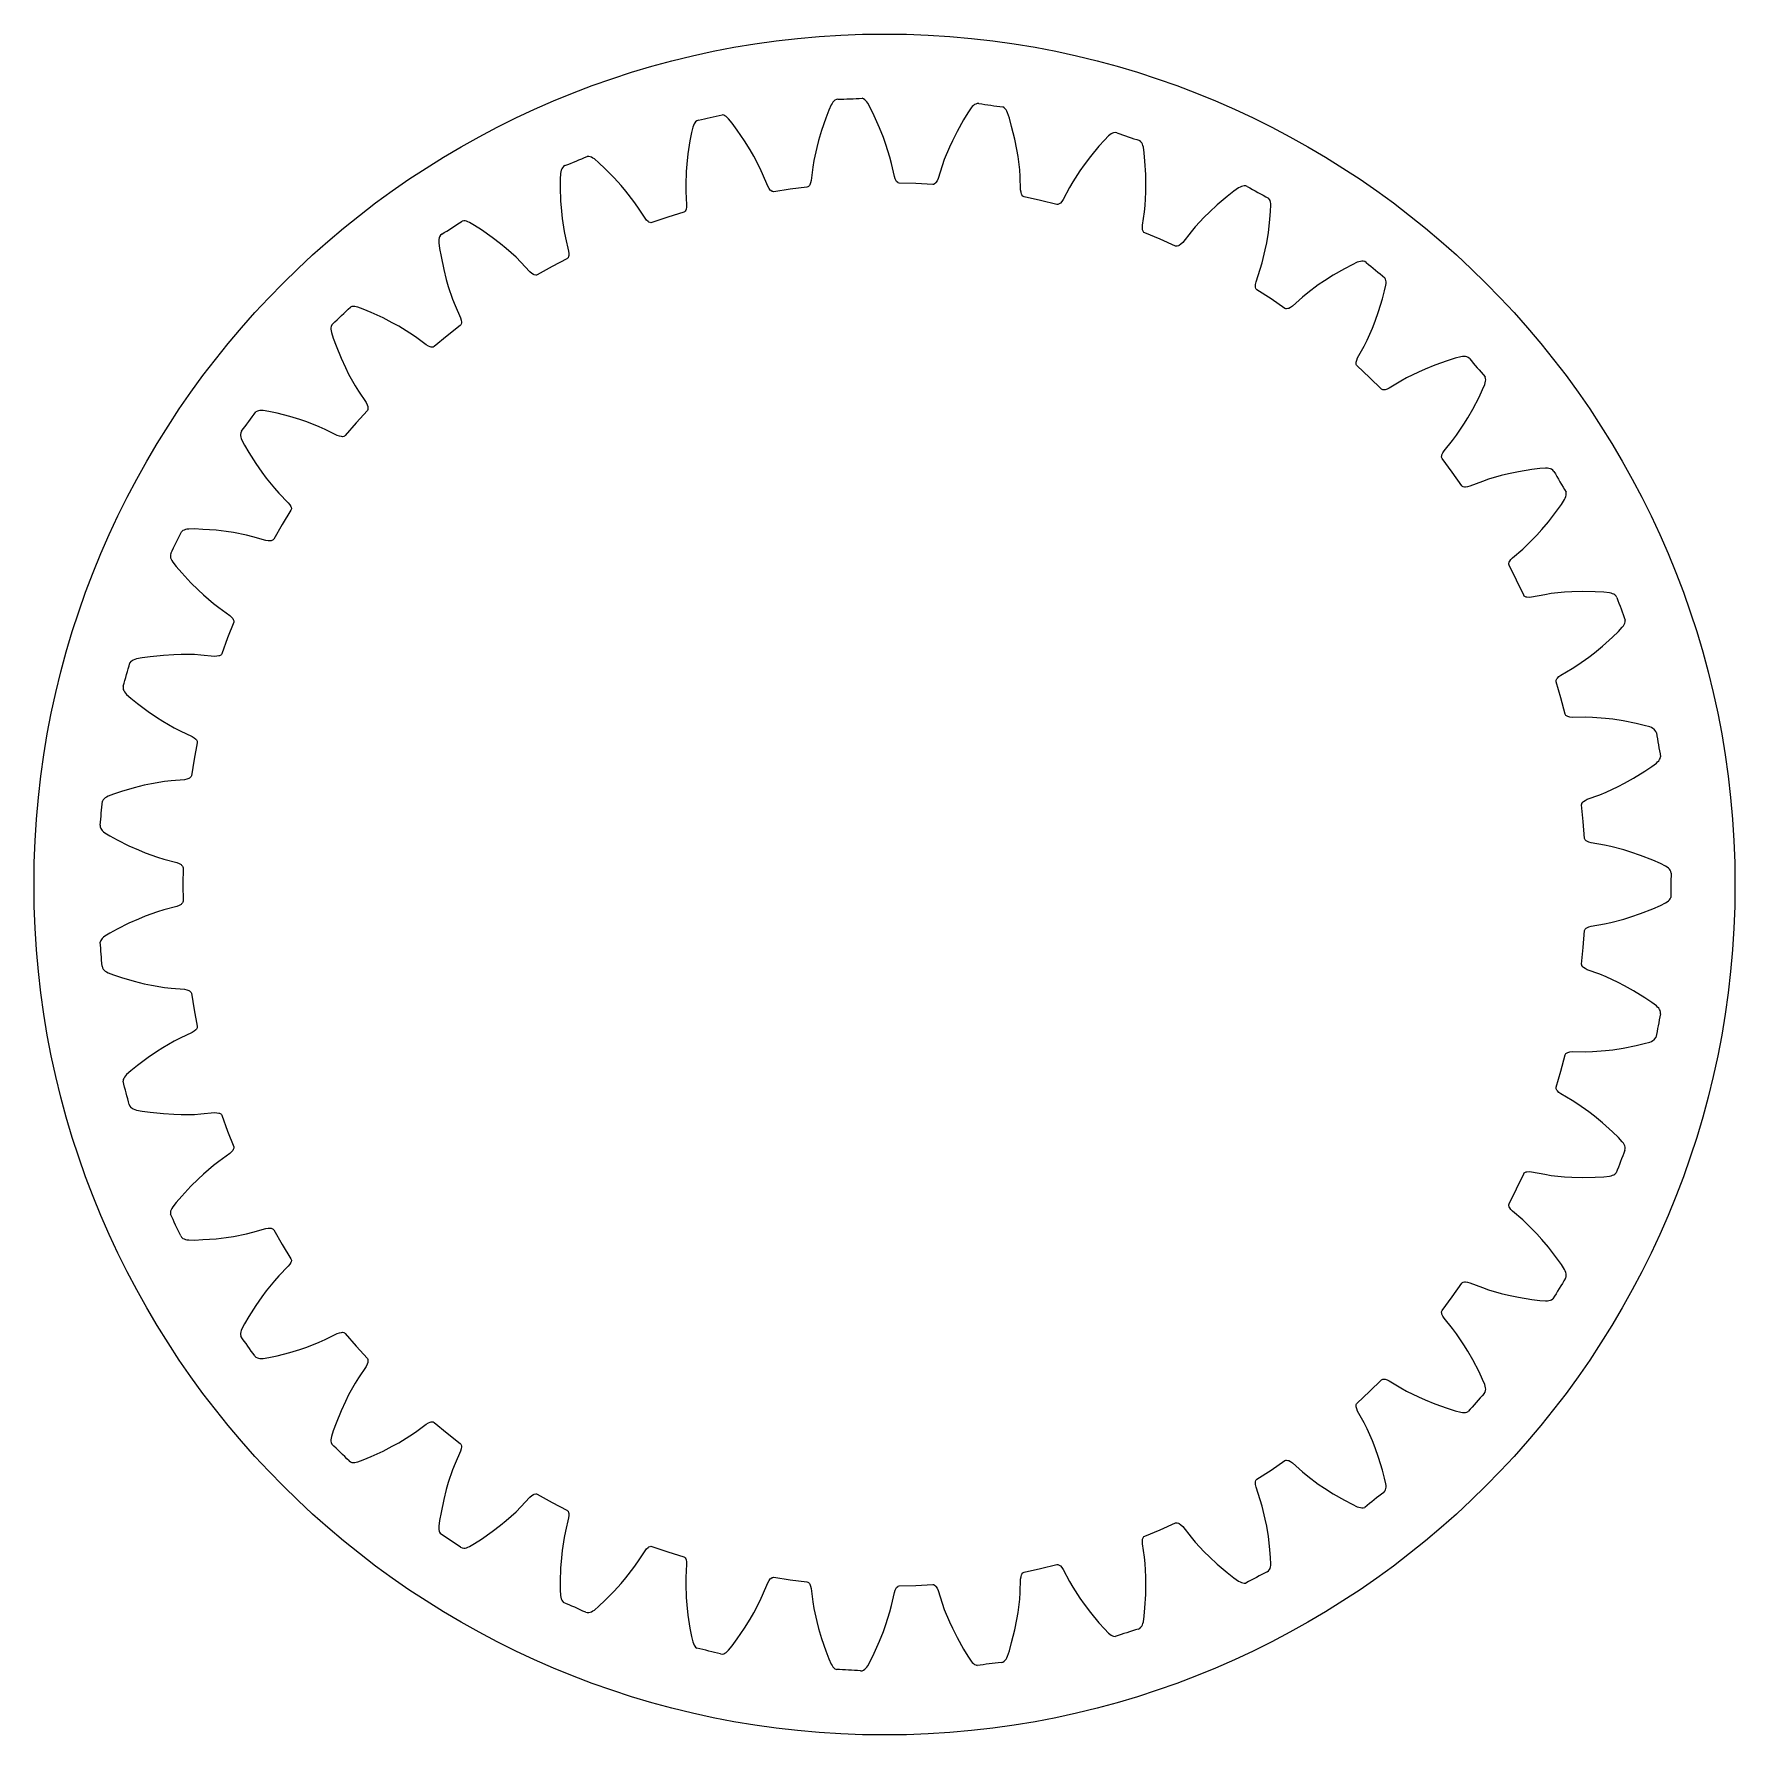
# Model space of a CAD drawing. Extents: x -40 to 40, y -40 to 40.
import ezdxf

# ---------------------------------------------------------------- set-up
doc = ezdxf.new("R2010")
doc.units = 0

msp = doc.modelspace()

# ---------------------------------------------------------------- linework, layer by layer
msp.add_circle((0, 0), 40)
msp.add_circle((0, 0), 40)
at = {"layer": 'layer0'}
for p, q in [((-2.381, 36.845), (-2.426, 36.795)), ((-2.335, 36.884), (-2.381, 36.845)), ((-2.264, 36.921), (-2.335, 36.884)), ((-2.191, 36.935), (-2.264, 36.921)), ((-0.981, 36.944), (-1.055, 36.976)), ((-0.931, 36.91), (-0.981, 36.944)), ((-0.882, 36.864), (-0.931, 36.91)), ((-0.833, 36.808), (-0.882, 36.864)), ((-0.785, 36.741), (-0.833, 36.808)), ((-7.562, 36.176), (-7.64, 36.193)), ((-7.507, 36.15), (-7.562, 36.176)), ((-7.45, 36.115), (-7.507, 36.15)), ((-7.392, 36.068), (-7.45, 36.115)), ((-7.333, 36.01), (-7.392, 36.068)), ((-7.165, 35.801), (-7.333, 36.01)), ((-2.758, 36.049), (-2.962, 35.459)), ((-2.618, 36.417), (-2.758, 36.049)), ((-2.511, 36.663), (-2.618, 36.417)), ((-2.469, 36.735), (-2.511, 36.663)), ((-2.426, 36.795), (-2.469, 36.735)), ((-0.657, 36.505), (-0.785, 36.741)), ((-0.484, 36.151), (-0.657, 36.505)), ((-0.228, 35.582), (-0.484, 36.151)), ((3.927, 36.299), (3.723, 35.962)), ((4.075, 36.523), (3.927, 36.299)), ((4.129, 36.585), (4.075, 36.523)), ((4.183, 36.637), (4.129, 36.585)), ((4.236, 36.678), (4.183, 36.637)), ((4.288, 36.708), (4.236, 36.678)), ((4.365, 36.732), (4.288, 36.708)), ((4.44, 36.732), (4.365, 36.732)), ((5.632, 36.526), (5.564, 36.57)), ((5.674, 36.483), (5.632, 36.526)), ((5.715, 36.429), (5.674, 36.483)), ((5.752, 36.365), (5.715, 36.429)), ((5.788, 36.291), (5.752, 36.365)), ((5.872, 36.036), (5.788, 36.291)), ((5.978, 35.657), (5.872, 36.036)), ((-9.078, 35.364), (-9.151, 34.977)), ((-9.018, 35.626), (-9.078, 35.364)), ((-8.989, 35.703), (-9.018, 35.626)), ((-8.957, 35.771), (-8.989, 35.703)), ((-8.922, 35.827), (-8.957, 35.771)), ((-8.883, 35.874), (-8.922, 35.827)), ((-8.82, 35.924), (-8.883, 35.874)), ((-8.75, 35.95), (-8.82, 35.924)), ((-6.932, 35.484), (-7.165, 35.801)), ((-6.578, 34.969), (-6.932, 35.484)), ((-2.962, 35.459), (-3.1, 34.992)), ((-0.049, 35.129), (-0.228, 35.582)), ((3.417, 35.418), (3.198, 34.983)), ((3.723, 35.962), (3.417, 35.418)), ((6.129, 35.051), (5.978, 35.657)), ((10.531, 35.208), (10.345, 35.015)), ((10.596, 35.26), (10.531, 35.208)), ((10.658, 35.301), (10.596, 35.26)), ((10.717, 35.332), (10.658, 35.301)), ((10.774, 35.352), (10.717, 35.332)), ((10.854, 35.363), (10.774, 35.352)), ((10.927, 35.349), (10.854, 35.363)), ((-9.151, 34.977), (-9.246, 34.36)), ((-6.321, 34.556), (-6.578, 34.969)), ((-6.147, 34.259), (-6.321, 34.556)), ((-3.188, 34.66), (-3.32, 34.05)), ((-3.1, 34.992), (-3.188, 34.66)), ((0.069, 34.806), (-0.049, 35.129)), ((0.254, 34.211), (0.069, 34.806)), ((3.052, 34.672), (2.814, 34.096)), ((3.198, 34.983), (3.052, 34.672)), ((6.224, 34.573), (6.129, 35.051)), ((6.282, 34.234), (6.224, 34.573)), ((10.084, 34.719), (9.686, 34.239)), ((10.345, 35.015), (10.084, 34.719)), ((12.063, 34.933), (12.005, 34.989)), ((12.097, 34.884), (12.063, 34.933)), ((12.127, 34.824), (12.097, 34.884)), ((12.153, 34.754), (12.127, 34.824)), ((12.175, 34.674), (12.153, 34.754)), ((12.212, 34.408), (12.175, 34.674)), ((12.249, 34.016), (12.212, 34.408)), ((-15.176, 33.659), (-15.2, 33.596)), ((-15.146, 33.711), (-15.176, 33.659)), ((-15.093, 33.772), (-15.146, 33.711)), ((-15.029, 33.81), (-15.093, 33.772)), ((-13.899, 34.244), (-13.98, 34.247)), ((-13.841, 34.229), (-13.899, 34.244)), ((-13.779, 34.204), (-13.841, 34.229)), ((-13.714, 34.168), (-13.779, 34.204)), ((-13.645, 34.122), (-13.714, 34.168)), ((-13.442, 33.946), (-13.645, 34.122)), ((-13.156, 33.676), (-13.442, 33.946)), ((-12.716, 33.233), (-13.156, 33.676)), ((-9.299, 33.876), (-9.326, 33.533)), ((-9.246, 34.36), (-9.299, 33.876)), ((-5.859, 33.706), (-6.147, 34.259)), ((-5.731, 33.422), (-5.859, 33.706)), ((-3.367, 33.742), (-3.448, 33.115)), ((-3.32, 34.05), (-3.367, 33.742)), ((0.329, 33.908), (0.254, 34.211)), ((0.466, 33.291), (0.329, 33.908)), ((2.712, 33.801), (2.52, 33.198)), ((2.814, 34.096), (2.712, 33.801)), ((6.358, 33.615), (6.282, 34.234)), ((6.378, 33.305), (6.358, 33.615)), ((9.393, 33.85), (9.193, 33.57)), ((9.686, 34.239), (9.393, 33.85)), ((12.289, 33.393), (12.249, 34.016)), ((-15.247, 33.175), (-15.249, 32.781)), ((-15.234, 33.443), (-15.247, 33.175)), ((-15.22, 33.525), (-15.234, 33.443)), ((-15.2, 33.596), (-15.22, 33.525)), ((-12.389, 32.872), (-12.716, 33.233)), ((-12.166, 32.611), (-12.389, 32.872)), ((-9.326, 33.533), (-9.346, 32.91)), ((-9.346, 32.91), (-9.338, 32.599)), ((-5.486, 32.839), (-5.731, 33.422)), ((-5.43, 32.739), (-5.486, 32.839)), ((-3.604, 32.811), (-3.645, 32.797)), ((-3.578, 32.828), (-3.604, 32.811)), ((-3.532, 32.881), (-3.578, 32.828)), ((-3.513, 32.913), (-3.532, 32.881)), ((-3.476, 33.004), (-3.513, 32.913)), ((-3.448, 33.115), (-3.476, 33.004)), ((0.503, 33.182), (0.466, 33.291)), ((0.548, 33.095), (0.503, 33.182)), ((0.57, 33.065), (0.548, 33.095)), ((0.621, 33.017), (0.57, 33.065)), ((0.649, 33.002), (0.621, 33.017)), ((0.69, 32.992), (0.649, 33.002)), ((1.481, 32.967), (0.69, 32.992)), ((2.27, 32.921), (1.481, 32.967)), ((1.481, 32.967), (1.481, 32.967)), ((2.312, 32.927), (2.27, 32.921)), ((2.341, 32.939), (2.312, 32.927)), ((2.396, 32.983), (2.341, 32.939)), ((2.421, 33.011), (2.396, 32.983)), ((2.473, 33.094), (2.421, 33.011)), ((2.52, 33.198), (2.473, 33.094)), ((6.403, 32.672), (6.378, 33.305)), ((8.856, 33.045), (8.704, 32.774)), ((9.193, 33.57), (8.856, 33.045)), ((12.298, 32.906), (12.289, 33.393)), ((12.294, 32.562), (12.298, 32.906)), ((16.721, 32.801), (16.649, 32.762)), ((16.79, 32.831), (16.721, 32.801)), ((16.854, 32.851), (16.79, 32.831)), ((16.913, 32.86), (16.854, 32.851)), ((16.994, 32.856), (16.913, 32.86)), ((17.063, 32.83), (16.994, 32.856)), ((-15.249, 32.781), (-15.232, 32.157)), ((-15.232, 32.157), (-15.198, 31.671)), ((-11.783, 32.118), (-12.166, 32.611)), ((-11.606, 31.862), (-11.783, 32.118)), ((-9.338, 32.599), (-9.306, 31.967)), ((-5.37, 32.661), (-5.43, 32.739)), ((-5.343, 32.635), (-5.37, 32.661)), ((-5.285, 32.597), (-5.343, 32.635)), ((-5.254, 32.587), (-5.285, 32.597)), ((-5.212, 32.585), (-5.254, 32.587)), ((-4.43, 32.701), (-5.212, 32.585)), ((-3.645, 32.797), (-4.43, 32.701)), ((-4.43, 32.701), (-4.43, 32.701)), ((6.42, 32.559), (6.403, 32.672)), ((6.449, 32.466), (6.42, 32.559)), ((6.465, 32.432), (6.449, 32.466)), ((6.506, 32.375), (6.465, 32.432)), ((6.531, 32.355), (6.506, 32.375)), ((6.57, 32.339), (6.531, 32.355)), ((7.343, 32.173), (6.57, 32.339)), ((8.112, 31.987), (7.343, 32.173)), ((7.343, 32.173), (7.343, 32.173)), ((8.247, 32.025), (8.185, 31.992)), ((8.276, 32.049), (8.247, 32.025)), ((8.342, 32.121), (8.276, 32.049)), ((8.407, 32.215), (8.342, 32.121)), ((8.704, 32.774), (8.407, 32.215)), ((12.258, 31.94), (12.294, 32.562)), ((16.122, 32.361), (15.644, 31.959)), ((16.431, 32.605), (16.122, 32.361)), ((16.649, 32.762), (16.431, 32.605)), ((18.107, 32.218), (18.059, 32.283)), ((18.132, 32.163), (18.107, 32.218)), ((18.151, 32.099), (18.132, 32.163)), ((18.163, 32.025), (18.151, 32.099)), ((18.17, 31.943), (18.163, 32.025)), ((-19.791, 31.212), (-19.87, 31.201)), ((-19.73, 31.208), (-19.791, 31.212)), ((-19.665, 31.194), (-19.73, 31.208)), ((-15.198, 31.671), (-15.164, 31.329)), ((-15.164, 31.329), (-15.072, 30.712)), ((-11.261, 31.332), (-11.606, 31.862)), ((-11.188, 31.243), (-11.261, 31.332)), ((-11.116, 31.178), (-11.188, 31.243)), ((-10.198, 31.385), (-10.947, 31.131)), ((-9.442, 31.62), (-10.198, 31.385)), ((-10.198, 31.385), (-10.198, 31.385)), ((-9.405, 31.64), (-9.442, 31.62)), ((-9.382, 31.662), (-9.405, 31.64)), ((-9.346, 31.722), (-9.382, 31.662)), ((-9.333, 31.757), (-9.346, 31.722)), ((-9.313, 31.853), (-9.333, 31.757)), ((-9.306, 31.967), (-9.313, 31.853)), ((8.154, 31.985), (8.112, 31.987)), ((8.185, 31.992), (8.154, 31.985)), ((12.134, 31.004), (12.223, 31.63)), ((12.223, 31.63), (12.258, 31.94)), ((15.04, 31.389), (14.615, 30.933)), ((15.286, 31.629), (15.04, 31.389)), ((15.644, 31.959), (15.286, 31.629)), ((18.054, 30.662), (18.126, 31.282)), ((18.126, 31.282), (18.159, 31.675)), ((18.159, 31.675), (18.17, 31.943)), ((-20.942, 30.408), (-20.955, 30.342)), ((-20.922, 30.465), (-20.942, 30.408)), ((-20.88, 30.534), (-20.922, 30.465)), ((-20.824, 30.583), (-20.88, 30.534)), ((-19.594, 31.17), (-19.665, 31.194)), ((-19.518, 31.137), (-19.594, 31.17)), ((-19.287, 31.001), (-19.518, 31.137)), ((-18.958, 30.785), (-19.287, 31.001)), ((-18.446, 30.428), (-18.958, 30.785)), ((-18.059, 30.131), (-18.446, 30.428)), ((-15.072, 30.712), (-15.009, 30.407)), ((-15.009, 30.407), (-14.864, 29.792)), ((-11.085, 31.157), (-11.116, 31.178)), ((-11.02, 31.13), (-11.085, 31.157)), ((-10.989, 31.125), (-11.02, 31.13)), ((-10.947, 31.131), (-10.989, 31.125)), ((12.131, 30.89), (12.134, 31.004)), ((12.142, 30.793), (12.131, 30.89)), ((12.152, 30.756), (12.142, 30.793)), ((12.182, 30.693), (12.152, 30.756)), ((12.203, 30.669), (12.182, 30.693)), ((12.239, 30.646), (12.203, 30.669)), ((12.97, 30.344), (12.239, 30.646)), ((14.416, 30.693), (14.024, 30.196)), ((14.615, 30.933), (14.416, 30.693)), ((17.976, 30.181), (18.054, 30.662)), ((-20.955, 30.342), (-20.961, 30.268)), ((-20.961, 30.268), (-20.96, 30.186)), ((-20.96, 30.186), (-20.926, 29.919)), ((-20.926, 29.919), (-20.857, 29.532)), ((-17.793, 29.914), (-18.059, 30.131)), ((-17.329, 29.498), (-17.793, 29.914)), ((-14.864, 29.792), (-14.851, 29.678)), ((-14.851, 29.678), (-14.853, 29.58)), ((13.693, 30.024), (12.97, 30.344)), ((12.97, 30.344), (12.97, 30.344)), ((13.734, 30.015), (13.693, 30.024)), ((13.766, 30.016), (13.734, 30.015)), ((13.833, 30.038), (13.766, 30.016)), ((13.866, 30.056), (13.833, 30.038)), ((13.944, 30.115), (13.866, 30.056)), ((14.024, 30.196), (13.944, 30.115)), ((17.765, 29.238), (17.911, 29.844)), ((17.911, 29.844), (17.976, 30.181)), ((-20.857, 29.532), (-20.73, 28.92)), ((-20.73, 28.92), (-20.609, 28.449)), ((-17.109, 29.277), (-17.329, 29.498)), ((-16.675, 28.817), (-17.109, 29.277)), ((-16.587, 28.744), (-16.675, 28.817)), ((-15.638, 29.06), (-16.329, 28.676)), ((-14.936, 29.426), (-15.638, 29.06)), ((-15.638, 29.06), (-15.638, 29.06)), ((-14.903, 29.452), (-14.936, 29.426)), ((-14.885, 29.478), (-14.903, 29.452)), ((-14.86, 29.543), (-14.885, 29.478)), ((-14.853, 29.58), (-14.86, 29.543)), ((17.475, 28.339), (17.674, 28.94)), ((17.674, 28.94), (17.765, 29.238)), ((21.641, 28.962), (21.099, 28.652)), ((21.989, 29.147), (21.641, 28.962)), ((22.231, 29.262), (21.989, 29.147)), ((22.309, 29.289), (22.231, 29.262)), ((22.382, 29.305), (22.309, 29.289)), ((22.448, 29.313), (22.382, 29.305)), ((22.509, 29.312), (22.448, 29.313)), ((22.587, 29.294), (22.509, 29.312)), ((22.651, 29.256), (22.587, 29.294)), ((-20.609, 28.449), (-20.514, 28.118)), ((-20.514, 28.118), (-20.314, 27.528)), ((-16.504, 28.692), (-16.587, 28.744)), ((-16.47, 28.677), (-16.504, 28.692)), ((-16.401, 28.662), (-16.47, 28.677)), ((-16.37, 28.663), (-16.401, 28.662)), ((-16.329, 28.676), (-16.37, 28.663)), ((17.445, 28.13), (17.451, 28.227)), ((17.448, 28.092), (17.445, 28.13)), ((17.467, 28.025), (17.448, 28.092)), ((17.451, 28.227), (17.475, 28.339)), ((17.483, 27.998), (17.467, 28.025)), ((20.403, 28.199), (19.903, 27.826)), ((20.688, 28.391), (20.403, 28.199)), ((21.099, 28.652), (20.688, 28.391)), ((23.523, 27.923), (23.582, 28.185)), ((23.569, 28.467), (23.533, 28.539)), ((23.583, 28.408), (23.569, 28.467)), ((23.582, 28.185), (23.59, 28.267)), ((23.59, 28.342), (23.583, 28.408)), ((23.59, 28.267), (23.59, 28.342)), ((-20.314, 27.528), (-20.197, 27.239)), ((-20.197, 27.239), (-19.945, 26.659)), ((17.514, 27.968), (17.483, 27.998)), ((18.18, 27.541), (17.514, 27.968)), ((18.834, 27.097), (18.18, 27.541)), ((18.18, 27.541), (18.18, 27.541)), ((19.191, 27.207), (19.097, 27.141)), ((19.664, 27.626), (19.191, 27.207)), ((19.903, 27.826), (19.664, 27.626)), ((23.238, 26.946), (23.42, 27.543)), ((23.42, 27.543), (23.523, 27.923)), ((-25.046, 27.177), (-25.122, 27.151)), ((-24.986, 27.183), (-25.046, 27.177)), ((-24.919, 27.181), (-24.986, 27.183)), ((-24.845, 27.171), (-24.919, 27.181)), ((-24.765, 27.152), (-24.845, 27.171)), ((-24.513, 27.059), (-24.765, 27.152)), ((-24.15, 26.906), (-24.513, 27.059)), ((-23.583, 26.645), (-24.15, 26.906)), ((-23.149, 26.422), (-23.583, 26.645)), ((-22.849, 26.257), (-23.149, 26.422)), ((-19.945, 26.659), (-19.911, 26.549)), ((-19.911, 26.549), (-19.897, 26.453)), ((-19.896, 26.415), (-19.909, 26.346)), ((-19.897, 26.453), (-19.896, 26.415)), ((18.873, 27.08), (18.834, 27.097)), ((18.904, 27.076), (18.873, 27.08)), ((18.974, 27.085), (18.904, 27.076)), ((19.01, 27.097), (18.974, 27.085)), ((19.097, 27.141), (19.01, 27.097)), ((22.952, 26.166), (23.076, 26.487)), ((23.076, 26.487), (23.238, 26.946)), ((-26.035, 26.18), (-26.036, 26.113)), ((-26.036, 26.113), (-26.029, 26.039)), ((-26.026, 26.24), (-26.035, 26.18)), ((-26.029, 26.039), (-26.013, 25.958)), ((-25.997, 26.315), (-26.026, 26.24)), ((-26.013, 25.958), (-25.932, 25.702)), ((-25.951, 26.373), (-25.997, 26.315)), ((-25.932, 25.702), (-25.795, 25.333)), ((-22.317, 25.93), (-22.849, 26.257)), ((-22.062, 25.752), (-22.317, 25.93)), ((-21.552, 25.377), (-22.062, 25.752)), ((-20.575, 25.8), (-21.187, 25.299)), ((-19.951, 26.286), (-20.575, 25.8)), ((-20.575, 25.8), (-20.575, 25.8)), ((-19.923, 26.318), (-19.951, 26.286)), ((-19.909, 26.346), (-19.923, 26.318)), ((22.7, 25.596), (22.952, 26.166)), ((-25.795, 25.333), (-25.56, 24.754)), ((-21.453, 25.32), (-21.552, 25.377)), ((-21.362, 25.284), (-21.453, 25.32)), ((-21.326, 25.275), (-21.362, 25.284)), ((-21.255, 25.272), (-21.326, 25.275)), ((-21.225, 25.279), (-21.255, 25.272)), ((-21.187, 25.299), (-21.225, 25.279)), ((22.254, 24.764), (22.557, 25.319)), ((22.557, 25.319), (22.7, 25.596)), ((27.099, 24.823), (26.84, 24.752)), ((27.181, 24.834), (27.099, 24.823)), ((27.255, 24.838), (27.181, 24.834)), ((27.322, 24.834), (27.255, 24.838)), ((27.381, 24.822), (27.322, 24.834)), ((27.455, 24.79), (27.381, 24.822)), ((-25.56, 24.754), (-25.357, 24.312)), ((-25.357, 24.312), (-25.205, 24.003)), ((-25.205, 24.003), (-24.903, 23.458)), ((22.184, 24.525), (22.188, 24.563)), ((22.191, 24.455), (22.184, 24.525)), ((22.188, 24.563), (22.211, 24.658)), ((22.202, 24.426), (22.191, 24.455)), ((22.226, 24.391), (22.202, 24.426)), ((22.211, 24.658), (22.254, 24.764)), ((22.805, 23.852), (22.226, 24.391)), ((25.11, 24.103), (24.552, 23.825)), ((25.425, 24.241), (25.11, 24.103)), ((25.876, 24.424), (25.425, 24.241)), ((26.465, 24.633), (25.876, 24.424)), ((26.84, 24.752), (26.465, 24.633)), ((27.511, 24.741), (27.455, 24.79)), ((-24.903, 23.458), (-24.736, 23.195)), ((23.37, 23.298), (22.805, 23.852)), ((22.805, 23.852), (22.805, 23.852)), ((23.405, 23.275), (23.37, 23.298)), ((23.435, 23.265), (23.405, 23.275)), ((23.505, 23.262), (23.435, 23.265)), ((23.542, 23.267), (23.505, 23.262)), ((23.636, 23.295), (23.542, 23.267)), ((23.74, 23.343), (23.636, 23.295)), ((24.281, 23.671), (23.74, 23.343)), ((24.552, 23.825), (24.281, 23.671)), ((27.962, 22.919), (28.131, 23.274)), ((28.131, 23.274), (28.236, 23.521)), ((28.236, 23.521), (28.258, 23.601)), ((28.273, 23.801), (28.251, 23.879)), ((28.258, 23.601), (28.272, 23.674)), ((28.272, 23.674), (28.277, 23.741)), ((28.277, 23.741), (28.273, 23.801)), ((-24.736, 23.195), (-24.384, 22.669)), ((-24.384, 22.669), (-24.332, 22.567)), ((-24.332, 22.567), (-24.3, 22.475)), ((-24.3, 22.475), (-24.293, 22.438)), ((-24.293, 22.438), (-24.293, 22.368)), ((27.676, 22.363), (27.962, 22.919)), ((-29.496, 22.268), (-29.567, 22.229)), ((-29.438, 22.285), (-29.496, 22.268)), ((-29.372, 22.295), (-29.438, 22.285)), ((-29.297, 22.298), (-29.372, 22.295)), ((-29.215, 22.294), (-29.297, 22.298)), ((-28.95, 22.247), (-29.215, 22.294)), ((-28.566, 22.161), (-28.95, 22.247)), ((-27.961, 22.006), (-28.566, 22.161)), ((-27.495, 21.864), (-27.961, 22.006)), ((-27.17, 21.755), (-27.495, 21.864)), ((-26.589, 21.528), (-27.17, 21.755)), ((-24.851, 21.712), (-25.364, 21.11)), ((-24.323, 22.301), (-24.851, 21.712)), ((-24.851, 21.712), (-24.851, 21.712)), ((-24.302, 22.337), (-24.323, 22.301)), ((-24.293, 22.368), (-24.302, 22.337)), ((26.905, 21.131), (27.255, 21.647)), ((27.255, 21.647), (27.434, 21.941)), ((27.434, 21.941), (27.676, 22.363)), ((-30.278, 21.25), (-30.293, 21.171)), ((-30.293, 21.171), (-30.291, 21.111)), ((-30.291, 21.111), (-30.28, 21.045)), ((-30.28, 21.045), (-30.26, 20.973)), ((-30.243, 21.316), (-30.278, 21.25)), ((-30.26, 20.973), (-30.23, 20.896)), ((-30.23, 20.896), (-30.104, 20.659)), ((-26.305, 21.399), (-26.589, 21.528)), ((-25.737, 21.121), (-26.305, 21.399)), ((-25.629, 21.082), (-25.737, 21.121)), ((-25.533, 21.063), (-25.629, 21.082)), ((-25.496, 21.061), (-25.533, 21.063)), ((-25.426, 21.071), (-25.496, 21.061)), ((-25.397, 21.083), (-25.426, 21.071)), ((-25.364, 21.11), (-25.397, 21.083)), ((26.318, 20.392), (26.716, 20.884)), ((26.716, 20.884), (26.905, 21.131)), ((-30.104, 20.659), (-29.904, 20.32)), ((-29.904, 20.32), (-29.57, 19.793)), ((26.201, 20.1), (26.207, 20.17)), ((26.206, 20.069), (26.201, 20.1)), ((26.225, 20.031), (26.206, 20.069)), ((26.207, 20.17), (26.217, 20.206)), ((26.217, 20.206), (26.257, 20.295)), ((26.698, 19.397), (26.225, 20.031)), ((26.257, 20.295), (26.318, 20.392)), ((-29.57, 19.793), (-29.291, 19.393)), ((-29.291, 19.393), (-29.086, 19.117)), ((27.154, 18.751), (26.698, 19.397)), ((26.698, 19.397), (26.698, 19.397)), ((29.01, 19.232), (28.411, 19.058)), ((29.344, 19.312), (29.01, 19.232)), ((29.821, 19.411), (29.344, 19.312)), ((30.438, 19.511), (29.821, 19.411)), ((30.828, 19.562), (30.438, 19.511)), ((31.096, 19.585), (30.828, 19.562)), ((31.178, 19.582), (31.096, 19.585)), ((31.252, 19.572), (31.178, 19.582)), ((31.317, 19.556), (31.252, 19.572)), ((31.373, 19.534), (31.317, 19.556)), ((31.44, 19.489), (31.373, 19.534)), ((31.487, 19.431), (31.44, 19.489)), ((-29.086, 19.117), (-28.691, 18.635)), ((-28.691, 18.635), (-28.48, 18.405)), ((-28.48, 18.405), (-28.04, 17.951)), ((27.185, 18.722), (27.154, 18.751)), ((27.213, 18.707), (27.185, 18.722)), ((27.281, 18.691), (27.213, 18.707)), ((27.319, 18.69), (27.281, 18.691)), ((27.416, 18.7), (27.319, 18.69)), ((27.527, 18.729), (27.416, 18.7)), ((28.118, 18.955), (27.527, 18.729)), ((28.411, 19.058), (28.118, 18.955)), ((32.068, 18.37), (32.061, 18.451)), ((-28.04, 17.951), (-27.971, 17.86)), ((-27.971, 17.86), (-27.923, 17.775)), ((-27.923, 17.775), (-27.909, 17.74)), ((-27.9, 17.639), (-27.915, 17.599)), ((-27.909, 17.74), (-27.897, 17.671)), ((-27.897, 17.671), (-27.9, 17.639)), ((31.605, 17.557), (31.835, 17.877)), ((31.835, 17.877), (31.982, 18.102)), ((31.982, 18.102), (32.018, 18.176)), ((32.018, 18.176), (32.045, 18.246)), ((32.045, 18.246), (32.061, 18.31)), ((32.061, 18.31), (32.068, 18.37)), ((-28.329, 16.926), (-28.726, 16.242)), ((-27.915, 17.599), (-28.329, 16.926)), ((-28.329, 16.926), (-28.329, 16.926)), ((30.911, 16.689), (31.225, 17.062)), ((31.225, 17.062), (31.605, 17.557)), ((-32.998, 16.643), (-33.061, 16.593)), ((-32.944, 16.67), (-32.998, 16.643)), ((-32.881, 16.692), (-32.944, 16.67)), ((-32.808, 16.708), (-32.881, 16.692)), ((-32.726, 16.719), (-32.808, 16.708)), ((-32.458, 16.72), (-32.726, 16.719)), ((-32.064, 16.704), (-32.458, 16.72)), ((-31.441, 16.66), (-32.064, 16.704)), ((-30.957, 16.603), (-31.441, 16.66)), ((-30.617, 16.554), (-30.957, 16.603)), ((-30.005, 16.435), (-30.617, 16.554)), ((-29.703, 16.358), (-30.005, 16.435)), ((-29.095, 16.186), (-29.703, 16.358)), ((-28.982, 16.167), (-29.095, 16.186)), ((-28.884, 16.166), (-28.982, 16.167)), ((-28.847, 16.17), (-28.884, 16.166)), ((-28.78, 16.192), (-28.847, 16.17)), ((-28.754, 16.21), (-28.78, 16.192)), ((-28.726, 16.242), (-28.754, 16.21)), ((30.246, 15.988), (30.683, 16.433)), ((30.683, 16.433), (30.911, 16.689)), ((-33.563, 15.573), (-33.586, 15.502)), ((-33.586, 15.502), (-33.586, 15.422)), ((-33.586, 15.422), (-33.574, 15.363)), ((-33.574, 15.363), (-33.551, 15.3)), ((-33.551, 15.3), (-33.519, 15.233)), ((-33.519, 15.233), (-33.476, 15.162)), ((29.387, 15.167), (29.403, 15.2)), ((29.403, 15.2), (29.459, 15.281)), ((29.459, 15.281), (29.536, 15.365)), ((29.536, 15.365), (30.015, 15.778)), ((30.015, 15.778), (30.246, 15.988)), ((-33.476, 15.162), (-33.309, 14.952)), ((-33.309, 14.952), (-33.052, 14.654)), ((-33.052, 14.654), (-32.629, 14.195)), ((29.369, 15.099), (29.387, 15.167)), ((29.369, 15.067), (29.369, 15.099)), ((29.38, 15.026), (29.369, 15.067)), ((29.732, 14.318), (29.38, 15.026)), ((-32.629, 14.195), (-32.283, 13.851)), ((-32.283, 13.851), (-32.032, 13.616)), ((-32.032, 13.616), (-31.557, 13.212)), ((30.066, 13.601), (29.732, 14.318)), ((29.732, 14.318), (29.732, 14.318)), ((30.091, 13.567), (30.066, 13.601)), ((31.05, 13.629), (30.429, 13.513)), ((31.358, 13.679), (31.05, 13.629)), ((31.978, 13.743), (31.358, 13.679)), ((32.321, 13.762), (31.978, 13.743)), ((32.808, 13.774), (32.321, 13.762)), ((33.432, 13.763), (32.808, 13.774)), ((33.826, 13.743), (33.432, 13.763)), ((34.093, 13.718), (33.826, 13.743)), ((34.174, 13.7), (34.093, 13.718)), ((34.245, 13.678), (34.174, 13.7)), ((34.306, 13.65), (34.245, 13.678)), ((34.357, 13.618), (34.306, 13.65)), ((34.415, 13.562), (34.357, 13.618)), ((-31.557, 13.212), (-31.309, 13.024)), ((-31.309, 13.024), (-30.795, 12.656)), ((30.116, 13.547), (30.091, 13.567)), ((30.18, 13.519), (30.116, 13.547)), ((30.217, 13.511), (30.18, 13.519)), ((30.314, 13.504), (30.217, 13.511)), ((30.429, 13.513), (30.314, 13.504)), ((34.45, 13.497), (34.415, 13.562)), ((-30.608, 12.332), (-30.896, 11.595)), ((-30.795, 12.656), (-30.71, 12.579)), ((-30.71, 12.579), (-30.648, 12.503)), ((-30.648, 12.503), (-30.628, 12.471)), ((-30.628, 12.471), (-30.604, 12.406)), ((-30.601, 12.374), (-30.608, 12.332)), ((-30.604, 12.406), (-30.601, 12.374)), ((34.515, 11.906), (34.7, 12.1)), ((34.7, 12.1), (34.749, 12.167)), ((34.749, 12.167), (34.788, 12.231)), ((34.788, 12.231), (34.816, 12.291)), ((34.816, 12.291), (34.833, 12.349)), ((34.833, 12.349), (34.84, 12.429)), ((-30.896, 11.595), (-31.164, 10.851)), ((-30.896, 11.595), (-30.896, 11.595)), ((33.394, 10.902), (33.77, 11.213)), ((33.77, 11.213), (34.232, 11.632)), ((34.232, 11.632), (34.515, 11.906)), ((-35.439, 10.484), (-35.492, 10.423)), ((-35.391, 10.52), (-35.439, 10.484)), ((-35.333, 10.553), (-35.391, 10.52)), ((-35.264, 10.582), (-35.333, 10.553)), ((-35.185, 10.607), (-35.264, 10.582)), ((-34.921, 10.656), (-35.185, 10.607)), ((-34.531, 10.711), (-34.921, 10.656)), ((-33.911, 10.778), (-34.531, 10.711)), ((-33.425, 10.809), (-33.911, 10.778)), ((-33.081, 10.821), (-33.425, 10.809)), ((-32.458, 10.813), (-33.081, 10.821)), ((-32.147, 10.791), (-32.458, 10.813)), ((-31.517, 10.731), (-32.147, 10.791)), ((-31.403, 10.733), (-31.517, 10.731)), ((-31.306, 10.748), (-31.403, 10.733)), ((-31.271, 10.76), (-31.306, 10.748)), ((-31.209, 10.793), (-31.271, 10.76)), ((-31.186, 10.815), (-31.209, 10.793)), ((-31.164, 10.851), (-31.186, 10.815)), ((32.615, 10.33), (33.124, 10.69)), ((33.124, 10.69), (33.394, 10.902)), ((31.587, 9.581), (31.593, 9.612)), ((31.593, 9.612), (31.623, 9.676)), ((31.623, 9.676), (31.645, 9.706)), ((31.645, 9.706), (31.714, 9.775)), ((31.714, 9.775), (31.805, 9.844)), ((31.805, 9.844), (32.35, 10.165)), ((32.35, 10.165), (32.615, 10.33)), ((-35.804, 9.33), (-35.814, 9.256)), ((-35.814, 9.256), (-35.8, 9.177)), ((-35.8, 9.177), (-35.777, 9.121)), ((-35.777, 9.121), (-35.744, 9.063)), ((-35.744, 9.063), (-35.7, 9.003)), ((-35.7, 9.003), (-35.645, 8.941)), ((-35.645, 8.941), (-35.444, 8.764)), ((31.591, 9.539), (31.587, 9.581)), ((31.811, 8.779), (31.591, 9.539)), ((-35.444, 8.764), (-35.137, 8.517)), ((-35.137, 8.517), (-34.639, 8.14)), ((-34.639, 8.14), (-34.237, 7.864)), ((32.011, 8.014), (31.811, 8.779)), ((31.811, 8.779), (31.811, 8.779)), ((32.03, 7.976), (32.011, 8.014)), ((-34.237, 7.864), (-33.949, 7.678)), ((-33.949, 7.678), (-33.409, 7.365)), ((-33.409, 7.365), (-33.131, 7.224)), ((-33.131, 7.224), (-32.56, 6.954)), ((32.051, 7.952), (32.03, 7.976)), ((32.109, 7.913), (32.051, 7.952)), ((32.144, 7.899), (32.109, 7.913)), ((32.238, 7.875), (32.144, 7.899)), ((32.352, 7.862), (32.238, 7.875)), ((32.985, 7.866), (32.352, 7.862)), ((33.296, 7.86), (32.985, 7.866)), ((33.918, 7.812), (33.296, 7.86)), ((34.259, 7.769), (33.918, 7.812)), ((34.74, 7.695), (34.259, 7.769)), ((35.352, 7.572), (34.74, 7.695)), ((35.736, 7.483), (35.352, 7.572)), ((35.994, 7.41), (35.736, 7.483)), ((36.071, 7.378), (35.994, 7.41)), ((36.136, 7.343), (36.071, 7.378)), ((36.192, 7.305), (36.136, 7.343)), ((36.236, 7.265), (36.192, 7.305)), ((36.283, 7.199), (36.236, 7.265)), ((-32.56, 6.954), (-32.463, 6.893)), ((-32.319, 6.669), (-32.47, 5.892)), ((-32.463, 6.893), (-32.388, 6.83)), ((-32.388, 6.83), (-32.363, 6.802)), ((-32.363, 6.802), (-32.327, 6.742)), ((-32.327, 6.742), (-32.319, 6.711)), ((-32.319, 6.711), (-32.319, 6.669)), ((36.306, 7.129), (36.283, 7.199)), ((-32.47, 5.892), (-32.601, 5.112)), ((-32.47, 5.892), (-32.47, 5.892)), ((36.086, 5.551), (36.303, 5.71)), ((36.303, 5.71), (36.363, 5.767)), ((36.363, 5.767), (36.412, 5.823)), ((36.412, 5.823), (36.451, 5.877)), ((36.451, 5.877), (36.478, 5.931)), ((36.478, 5.931), (36.5, 6.009)), ((-33.867, 4.844), (-34.482, 4.74)), ((-33.557, 4.878), (-33.867, 4.844)), ((-32.927, 4.93), (-33.557, 4.878)), ((-32.815, 4.953), (-32.927, 4.93)), ((-32.722, 4.986), (-32.815, 4.953)), ((-32.689, 5.003), (-32.722, 4.986)), ((-32.635, 5.047), (-32.689, 5.003)), ((-32.616, 5.073), (-32.635, 5.047)), ((-32.601, 5.112), (-32.616, 5.073)), ((34.804, 4.764), (35.229, 5.003)), ((35.229, 5.003), (35.759, 5.333)), ((35.759, 5.333), (36.086, 5.551)), ((-36.701, 4.032), (-36.742, 3.987)), ((-36.649, 4.074), (-36.701, 4.032)), ((-36.587, 4.115), (-36.649, 4.074)), ((-36.514, 4.154), (-36.587, 4.115)), ((-36.263, 4.249), (-36.514, 4.154)), ((-35.889, 4.373), (-36.263, 4.249)), ((-35.29, 4.55), (-35.889, 4.373)), ((-34.817, 4.667), (-35.29, 4.55)), ((-34.482, 4.74), (-34.817, 4.667)), ((32.95, 3.955), (33.052, 4.007)), ((33.052, 4.007), (33.646, 4.225)), ((33.646, 4.225), (33.935, 4.341)), ((33.935, 4.341), (34.5, 4.604)), ((34.5, 4.604), (34.804, 4.764)), ((-36.742, 3.987), (-36.783, 3.918)), ((32.786, 3.745), (32.79, 3.787)), ((32.867, 2.958), (32.786, 3.745)), ((32.79, 3.787), (32.801, 3.817)), ((32.801, 3.817), (32.842, 3.874)), ((32.842, 3.874), (32.87, 3.899)), ((32.87, 3.899), (32.95, 3.955)), ((-36.895, 2.787), (-36.891, 2.713)), ((-36.891, 2.713), (-36.863, 2.637)), ((-36.863, 2.637), (-36.831, 2.586)), ((-36.831, 2.586), (-36.788, 2.535)), ((-36.788, 2.535), (-36.734, 2.484)), ((-36.734, 2.484), (-36.669, 2.433)), ((-36.669, 2.433), (-36.439, 2.294)), ((32.928, 2.17), (32.867, 2.958)), ((32.867, 2.958), (32.867, 2.958)), ((-36.439, 2.294), (-36.093, 2.106)), ((-36.093, 2.106), (-35.536, 1.825)), ((-35.536, 1.825), (-35.091, 1.625)), ((-35.091, 1.625), (-34.774, 1.493)), ((32.939, 2.129), (32.928, 2.17)), ((32.956, 2.102), (32.939, 2.129)), ((33.006, 2.053), (32.956, 2.102)), ((33.038, 2.032), (33.006, 2.053)), ((33.126, 1.992), (33.038, 2.032)), ((33.236, 1.959), (33.126, 1.992)), ((33.859, 1.85), (33.236, 1.959)), ((34.165, 1.789), (33.859, 1.85)), ((34.768, 1.63), (34.165, 1.789)), ((35.096, 1.527), (34.768, 1.63)), ((-34.774, 1.493), (-34.188, 1.281)), ((-34.188, 1.281), (-33.889, 1.192)), ((-33.889, 1.192), (-33.278, 1.028)), ((-33.278, 1.028), (-33.172, 0.986)), ((-33.172, 0.986), (-33.087, 0.937)), ((-33.087, 0.937), (-33.057, 0.914)), ((-33.057, 0.914), (-33.011, 0.861)), ((-33.011, 0.861), (-32.998, 0.833)), ((-32.998, 0.833), (-32.99, 0.791)), ((35.556, 1.368), (35.096, 1.527)), ((36.136, 1.138), (35.556, 1.368)), ((36.498, 0.981), (36.136, 1.138)), ((36.739, 0.864), (36.498, 0.981)), ((36.808, 0.819), (36.739, 0.864)), ((36.867, 0.773), (36.808, 0.819)), ((-32.99, 0.791), (-33, 0)), ((-33, 0), (-33, 0)), ((36.914, 0.726), (36.867, 0.773)), ((36.951, 0.678), (36.914, 0.726)), ((36.986, 0.605), (36.951, 0.678)), ((36.996, 0.531), (36.986, 0.605)), ((-33, 0), (-32.99, -0.791)), ((-32.99, -0.791), (-32.998, -0.833)), ((36.808, -0.819), (36.867, -0.773)), ((36.867, -0.773), (36.914, -0.726)), ((36.914, -0.726), (36.951, -0.678)), ((36.951, -0.678), (36.986, -0.605)), ((-34.774, -1.493), (-35.091, -1.625)), ((-34.188, -1.281), (-34.774, -1.493)), ((-33.889, -1.192), (-34.188, -1.281)), ((-33.278, -1.028), (-33.889, -1.192)), ((-33.172, -0.986), (-33.278, -1.028)), ((-33.087, -0.937), (-33.172, -0.986)), ((-33.057, -0.914), (-33.087, -0.937)), ((-33.011, -0.861), (-33.057, -0.914)), ((-32.998, -0.833), (-33.011, -0.861)), ((34.768, -1.63), (35.096, -1.527)), ((35.096, -1.527), (35.556, -1.368)), ((35.556, -1.368), (36.136, -1.138)), ((36.136, -1.138), (36.498, -0.981)), ((36.498, -0.981), (36.739, -0.864)), ((36.739, -0.864), (36.808, -0.819)), ((-36.439, -2.294), (-36.669, -2.433)), ((-36.093, -2.106), (-36.439, -2.294)), ((-35.536, -1.825), (-36.093, -2.106)), ((-35.091, -1.625), (-35.536, -1.825)), ((32.867, -2.958), (32.928, -2.17)), ((32.928, -2.17), (32.939, -2.129)), ((32.939, -2.129), (32.956, -2.102)), ((32.956, -2.102), (33.006, -2.053)), ((33.006, -2.053), (33.038, -2.032)), ((33.038, -2.032), (33.126, -1.992)), ((33.126, -1.992), (33.236, -1.959)), ((33.236, -1.959), (33.859, -1.85)), ((33.859, -1.85), (34.165, -1.789)), ((34.165, -1.789), (34.768, -1.63)), ((-36.863, -2.637), (-36.891, -2.713)), ((-36.831, -2.586), (-36.863, -2.637)), ((-36.788, -2.535), (-36.831, -2.586)), ((-36.734, -2.484), (-36.788, -2.535)), ((-36.669, -2.433), (-36.734, -2.484)), ((32.786, -3.745), (32.867, -2.958)), ((32.867, -2.958), (32.867, -2.958)), ((-36.799, -3.845), (-36.783, -3.918)), ((-36.783, -3.918), (-36.742, -3.987)), ((-36.742, -3.987), (-36.701, -4.032)), ((32.79, -3.787), (32.786, -3.745)), ((32.801, -3.817), (32.79, -3.787)), ((32.842, -3.874), (32.801, -3.817)), ((32.87, -3.899), (32.842, -3.874)), ((32.95, -3.955), (32.87, -3.899)), ((33.052, -4.007), (32.95, -3.955)), ((-36.701, -4.032), (-36.649, -4.074)), ((-36.649, -4.074), (-36.587, -4.115)), ((-36.587, -4.115), (-36.514, -4.154)), ((-36.514, -4.154), (-36.263, -4.249)), ((-36.263, -4.249), (-35.889, -4.373)), ((-35.889, -4.373), (-35.29, -4.55)), ((-35.29, -4.55), (-34.817, -4.667)), ((-34.817, -4.667), (-34.482, -4.74)), ((-34.482, -4.74), (-33.867, -4.844)), ((33.646, -4.225), (33.052, -4.007)), ((33.935, -4.341), (33.646, -4.225)), ((34.5, -4.604), (33.935, -4.341)), ((34.804, -4.764), (34.5, -4.604)), ((35.229, -5.003), (34.804, -4.764)), ((-33.867, -4.844), (-33.557, -4.878)), ((-33.557, -4.878), (-32.927, -4.93)), ((-32.927, -4.93), (-32.815, -4.953)), ((-32.815, -4.953), (-32.722, -4.986)), ((-32.722, -4.986), (-32.689, -5.003)), ((-32.689, -5.003), (-32.635, -5.047)), ((-32.635, -5.047), (-32.616, -5.073)), ((-32.616, -5.073), (-32.601, -5.112)), ((-32.601, -5.112), (-32.47, -5.892)), ((35.759, -5.333), (35.229, -5.003)), ((36.086, -5.551), (35.759, -5.333)), ((36.303, -5.71), (36.086, -5.551)), ((-32.47, -5.892), (-32.47, -5.892)), ((-32.47, -5.892), (-32.319, -6.669)), ((36.363, -5.767), (36.303, -5.71)), ((36.412, -5.823), (36.363, -5.767)), ((36.451, -5.877), (36.412, -5.823)), ((36.478, -5.931), (36.451, -5.877)), ((36.5, -6.009), (36.478, -5.931)), ((36.496, -6.083), (36.5, -6.009)), ((-32.56, -6.954), (-33.131, -7.224)), ((-32.463, -6.893), (-32.56, -6.954)), ((-32.388, -6.83), (-32.463, -6.893)), ((-32.363, -6.802), (-32.388, -6.83)), ((-32.327, -6.742), (-32.363, -6.802)), ((-32.319, -6.711), (-32.327, -6.742)), ((-32.319, -6.669), (-32.319, -6.711)), ((36.236, -7.265), (36.283, -7.199)), ((-34.237, -7.864), (-34.639, -8.14)), ((-33.949, -7.678), (-34.237, -7.864)), ((-33.409, -7.365), (-33.949, -7.678)), ((-33.131, -7.224), (-33.409, -7.365)), ((32.011, -8.014), (32.03, -7.976)), ((32.03, -7.976), (32.051, -7.952)), ((32.051, -7.952), (32.109, -7.913)), ((32.109, -7.913), (32.144, -7.899)), ((32.144, -7.899), (32.238, -7.875)), ((32.238, -7.875), (32.352, -7.862)), ((32.352, -7.862), (32.985, -7.866)), ((32.985, -7.866), (33.296, -7.86)), ((33.296, -7.86), (33.918, -7.812)), ((33.918, -7.812), (34.259, -7.769)), ((34.259, -7.769), (34.74, -7.695)), ((34.74, -7.695), (35.352, -7.572)), ((35.352, -7.572), (35.736, -7.483)), ((35.736, -7.483), (35.994, -7.41)), ((35.994, -7.41), (36.071, -7.378)), ((36.071, -7.378), (36.136, -7.343)), ((36.136, -7.343), (36.192, -7.305)), ((36.192, -7.305), (36.236, -7.265)), ((-35.444, -8.764), (-35.645, -8.941)), ((-35.137, -8.517), (-35.444, -8.764)), ((-34.639, -8.14), (-35.137, -8.517)), ((31.591, -9.539), (31.811, -8.779)), ((31.811, -8.779), (32.011, -8.014)), ((31.811, -8.779), (31.811, -8.779)), ((-35.8, -9.177), (-35.814, -9.256)), ((-35.777, -9.121), (-35.8, -9.177)), ((-35.744, -9.063), (-35.777, -9.121)), ((-35.7, -9.003), (-35.744, -9.063)), ((-35.645, -8.941), (-35.7, -9.003)), ((31.587, -9.581), (31.591, -9.539)), ((31.593, -9.612), (31.587, -9.581)), ((-35.521, -10.354), (-35.492, -10.423)), ((31.623, -9.676), (31.593, -9.612)), ((31.645, -9.706), (31.623, -9.676)), ((31.714, -9.775), (31.645, -9.706)), ((31.805, -9.844), (31.714, -9.775)), ((32.35, -10.165), (31.805, -9.844)), ((32.615, -10.33), (32.35, -10.165)), ((33.124, -10.69), (32.615, -10.33)), ((-35.492, -10.423), (-35.439, -10.484)), ((-35.439, -10.484), (-35.391, -10.52)), ((-35.391, -10.52), (-35.333, -10.553)), ((-35.333, -10.553), (-35.264, -10.582)), ((-35.264, -10.582), (-35.185, -10.607)), ((-35.185, -10.607), (-34.921, -10.656)), ((-34.921, -10.656), (-34.531, -10.711)), ((-34.531, -10.711), (-33.911, -10.778)), ((-33.911, -10.778), (-33.425, -10.809)), ((-33.425, -10.809), (-33.081, -10.821)), ((-33.081, -10.821), (-32.458, -10.813)), ((-32.458, -10.813), (-32.147, -10.791)), ((-32.147, -10.791), (-31.517, -10.731)), ((-31.517, -10.731), (-31.403, -10.733)), ((-31.403, -10.733), (-31.306, -10.748)), ((-31.306, -10.748), (-31.271, -10.76)), ((-31.271, -10.76), (-31.209, -10.793)), ((-31.209, -10.793), (-31.186, -10.815)), ((-31.186, -10.815), (-31.164, -10.851)), ((-31.164, -10.851), (-30.896, -11.595)), ((33.394, -10.902), (33.124, -10.69)), ((33.77, -11.213), (33.394, -10.902)), ((-30.896, -11.595), (-30.896, -11.595)), ((-30.896, -11.595), (-30.608, -12.332)), ((34.232, -11.632), (33.77, -11.213)), ((34.515, -11.906), (34.232, -11.632)), ((34.7, -12.1), (34.515, -11.906)), ((-30.795, -12.656), (-31.309, -13.024)), ((-30.71, -12.579), (-30.795, -12.656)), ((-30.648, -12.503), (-30.71, -12.579)), ((-30.628, -12.471), (-30.648, -12.503)), ((-30.604, -12.406), (-30.628, -12.471)), ((-30.608, -12.332), (-30.601, -12.374)), ((-30.601, -12.374), (-30.604, -12.406)), ((34.749, -12.167), (34.7, -12.1)), ((34.788, -12.231), (34.749, -12.167)), ((34.816, -12.291), (34.788, -12.231)), ((34.833, -12.349), (34.816, -12.291)), ((34.824, -12.502), (34.84, -12.429)), ((34.84, -12.429), (34.833, -12.349)), ((-31.557, -13.212), (-32.032, -13.616)), ((-31.309, -13.024), (-31.557, -13.212)), ((30.066, -13.601), (30.091, -13.567)), ((30.091, -13.567), (30.116, -13.547)), ((30.116, -13.547), (30.18, -13.519)), ((30.18, -13.519), (30.217, -13.511)), ((30.217, -13.511), (30.314, -13.504)), ((30.314, -13.504), (30.429, -13.513)), ((30.429, -13.513), (31.05, -13.629)), ((34.357, -13.618), (34.415, -13.562)), ((-32.629, -14.195), (-33.052, -14.654)), ((-32.283, -13.851), (-32.629, -14.195)), ((-32.032, -13.616), (-32.283, -13.851)), ((29.38, -15.026), (29.732, -14.318)), ((29.732, -14.318), (30.066, -13.601)), ((29.732, -14.318), (29.732, -14.318)), ((31.05, -13.629), (31.358, -13.679)), ((31.358, -13.679), (31.978, -13.743)), ((31.978, -13.743), (32.321, -13.762)), ((32.321, -13.762), (32.808, -13.774)), ((32.808, -13.774), (33.432, -13.763)), ((33.432, -13.763), (33.826, -13.743)), ((33.826, -13.743), (34.093, -13.718)), ((34.093, -13.718), (34.174, -13.7)), ((34.174, -13.7), (34.245, -13.678)), ((34.245, -13.678), (34.306, -13.65)), ((34.306, -13.65), (34.357, -13.618)), ((-33.476, -15.162), (-33.519, -15.233)), ((-33.309, -14.952), (-33.476, -15.162)), ((-33.052, -14.654), (-33.309, -14.952)), ((29.369, -15.067), (29.38, -15.026)), ((29.369, -15.099), (29.369, -15.067)), ((29.387, -15.167), (29.369, -15.099)), ((29.403, -15.2), (29.387, -15.167)), ((-33.574, -15.363), (-33.586, -15.422)), ((-33.586, -15.422), (-33.586, -15.502)), ((-33.551, -15.3), (-33.574, -15.363)), ((-33.519, -15.233), (-33.551, -15.3)), ((29.459, -15.281), (29.403, -15.2)), ((29.536, -15.365), (29.459, -15.281)), ((30.015, -15.778), (29.536, -15.365)), ((30.246, -15.988), (30.015, -15.778)), ((30.683, -16.433), (30.246, -15.988)), ((-33.102, -16.531), (-33.061, -16.593)), ((-33.061, -16.593), (-32.998, -16.643)), ((-32.998, -16.643), (-32.944, -16.67)), ((-32.944, -16.67), (-32.881, -16.692)), ((-32.881, -16.692), (-32.808, -16.708)), ((-32.808, -16.708), (-32.726, -16.719)), ((-32.726, -16.719), (-32.458, -16.72)), ((-32.458, -16.72), (-32.064, -16.704)), ((-32.064, -16.704), (-31.441, -16.66)), ((-31.441, -16.66), (-30.957, -16.603)), ((-30.957, -16.603), (-30.617, -16.554)), ((-30.617, -16.554), (-30.005, -16.435)), ((-30.005, -16.435), (-29.703, -16.358)), ((-29.703, -16.358), (-29.095, -16.186)), ((-29.095, -16.186), (-28.982, -16.167)), ((-28.982, -16.167), (-28.884, -16.166)), ((-28.884, -16.166), (-28.847, -16.17)), ((-28.847, -16.17), (-28.78, -16.192)), ((-28.78, -16.192), (-28.754, -16.21)), ((-28.754, -16.21), (-28.726, -16.242)), ((-28.726, -16.242), (-28.329, -16.926)), ((30.911, -16.689), (30.683, -16.433)), ((31.225, -17.062), (30.911, -16.689)), ((-28.329, -16.926), (-28.329, -16.926)), ((-28.329, -16.926), (-27.915, -17.599)), ((-27.915, -17.599), (-27.9, -17.639)), ((31.605, -17.557), (31.225, -17.062)), ((31.835, -17.877), (31.605, -17.557)), ((-28.04, -17.951), (-28.48, -18.405)), ((-27.971, -17.86), (-28.04, -17.951)), ((-27.923, -17.775), (-27.971, -17.86)), ((-27.909, -17.74), (-27.923, -17.775)), ((-27.897, -17.671), (-27.909, -17.74)), ((-27.9, -17.639), (-27.897, -17.671)), ((31.982, -18.102), (31.835, -17.877)), ((32.018, -18.176), (31.982, -18.102)), ((32.045, -18.246), (32.018, -18.176)), ((32.061, -18.31), (32.045, -18.246)), ((32.068, -18.37), (32.061, -18.31)), ((32.061, -18.451), (32.068, -18.37)), ((-29.086, -19.117), (-29.291, -19.393)), ((-28.691, -18.635), (-29.086, -19.117)), ((-28.48, -18.405), (-28.691, -18.635)), ((26.698, -19.397), (27.154, -18.751)), ((27.154, -18.751), (27.185, -18.722)), ((27.185, -18.722), (27.213, -18.707)), ((27.213, -18.707), (27.281, -18.691)), ((27.281, -18.691), (27.319, -18.69)), ((27.319, -18.69), (27.416, -18.7)), ((27.416, -18.7), (27.527, -18.729)), ((27.527, -18.729), (28.118, -18.955)), ((28.118, -18.955), (28.411, -19.058)), ((28.411, -19.058), (29.01, -19.232)), ((32.032, -18.519), (32.061, -18.451)), ((-29.57, -19.793), (-29.904, -20.32)), ((-29.291, -19.393), (-29.57, -19.793)), ((26.225, -20.031), (26.698, -19.397)), ((26.698, -19.397), (26.698, -19.397)), ((29.01, -19.232), (29.344, -19.312)), ((29.344, -19.312), (29.821, -19.411)), ((29.821, -19.411), (30.438, -19.511)), ((30.438, -19.511), (30.828, -19.562)), ((30.828, -19.562), (31.096, -19.585)), ((31.096, -19.585), (31.178, -19.582)), ((31.178, -19.582), (31.252, -19.572)), ((31.252, -19.572), (31.317, -19.556)), ((31.317, -19.556), (31.373, -19.534)), ((31.373, -19.534), (31.44, -19.489)), ((-30.104, -20.659), (-30.23, -20.896)), ((-29.904, -20.32), (-30.104, -20.659)), ((26.201, -20.1), (26.206, -20.069)), ((26.207, -20.17), (26.201, -20.1)), ((26.206, -20.069), (26.225, -20.031)), ((26.217, -20.206), (26.207, -20.17)), ((26.257, -20.295), (26.217, -20.206)), ((26.318, -20.392), (26.257, -20.295)), ((26.716, -20.884), (26.318, -20.392)), ((-30.291, -21.111), (-30.293, -21.171)), ((-30.293, -21.171), (-30.278, -21.25)), ((-30.28, -21.045), (-30.291, -21.111)), ((-30.26, -20.973), (-30.28, -21.045)), ((-30.23, -20.896), (-30.26, -20.973)), ((-27.17, -21.755), (-26.589, -21.528)), ((-26.589, -21.528), (-26.305, -21.399)), ((-26.305, -21.399), (-25.737, -21.121)), ((-25.737, -21.121), (-25.629, -21.082)), ((-25.629, -21.082), (-25.533, -21.063)), ((-25.533, -21.063), (-25.496, -21.061)), ((-25.496, -21.061), (-25.426, -21.071)), ((-25.426, -21.071), (-25.397, -21.083)), ((-25.397, -21.083), (-25.364, -21.11)), ((-25.364, -21.11), (-24.851, -21.712)), ((26.905, -21.131), (26.716, -20.884)), ((27.255, -21.647), (26.905, -21.131)), ((-29.618, -22.176), (-29.567, -22.229)), ((-29.567, -22.229), (-29.496, -22.268)), ((-29.496, -22.268), (-29.438, -22.285)), ((-29.438, -22.285), (-29.372, -22.295)), ((-29.372, -22.295), (-29.297, -22.298)), ((-29.297, -22.298), (-29.215, -22.294)), ((-29.215, -22.294), (-28.95, -22.247)), ((-28.95, -22.247), (-28.566, -22.161)), ((-28.566, -22.161), (-27.961, -22.006)), ((-27.961, -22.006), (-27.495, -21.864)), ((-27.495, -21.864), (-27.17, -21.755)), ((-24.851, -21.712), (-24.851, -21.712)), ((-24.851, -21.712), (-24.323, -22.301)), ((-24.323, -22.301), (-24.302, -22.337)), ((-24.302, -22.337), (-24.293, -22.368)), ((-24.293, -22.368), (-24.293, -22.438)), ((27.434, -21.941), (27.255, -21.647)), ((27.676, -22.363), (27.434, -21.941)), ((27.962, -22.919), (27.676, -22.363)), ((-24.736, -23.195), (-24.903, -23.458)), ((-24.384, -22.669), (-24.736, -23.195)), ((-24.332, -22.567), (-24.384, -22.669)), ((-24.3, -22.475), (-24.332, -22.567)), ((-24.293, -22.438), (-24.3, -22.475)), ((28.131, -23.274), (27.962, -22.919)), ((-24.903, -23.458), (-25.205, -24.003)), ((22.226, -24.391), (22.805, -23.852)), ((22.805, -23.852), (23.37, -23.298)), ((22.805, -23.852), (22.805, -23.852)), ((23.37, -23.298), (23.405, -23.275)), ((23.405, -23.275), (23.435, -23.265)), ((23.435, -23.265), (23.505, -23.262)), ((23.505, -23.262), (23.542, -23.267)), ((23.542, -23.267), (23.636, -23.295)), ((23.636, -23.295), (23.74, -23.343)), ((23.74, -23.343), (24.281, -23.671)), ((24.281, -23.671), (24.552, -23.825)), ((24.552, -23.825), (25.11, -24.103)), ((28.236, -23.521), (28.131, -23.274)), ((28.21, -23.941), (28.251, -23.879)), ((28.258, -23.601), (28.236, -23.521)), ((28.251, -23.879), (28.273, -23.801)), ((28.272, -23.674), (28.258, -23.601)), ((28.277, -23.741), (28.272, -23.674)), ((28.273, -23.801), (28.277, -23.741)), ((-25.56, -24.754), (-25.795, -25.333)), ((-25.357, -24.312), (-25.56, -24.754)), ((-25.205, -24.003), (-25.357, -24.312)), ((22.184, -24.525), (22.191, -24.455)), ((22.188, -24.563), (22.184, -24.525)), ((22.211, -24.658), (22.188, -24.563)), ((22.191, -24.455), (22.202, -24.426)), ((22.202, -24.426), (22.226, -24.391)), ((22.254, -24.764), (22.211, -24.658)), ((22.557, -25.319), (22.254, -24.764)), ((25.11, -24.103), (25.425, -24.241)), ((25.425, -24.241), (25.876, -24.424)), ((25.876, -24.424), (26.465, -24.633)), ((26.465, -24.633), (26.84, -24.752)), ((26.84, -24.752), (27.099, -24.823)), ((27.381, -24.822), (27.455, -24.79)), ((-25.795, -25.333), (-25.932, -25.702)), ((-22.062, -25.752), (-21.552, -25.377)), ((-21.552, -25.377), (-21.453, -25.32)), ((-21.453, -25.32), (-21.362, -25.284)), ((-21.362, -25.284), (-21.326, -25.275)), ((-21.326, -25.275), (-21.255, -25.272)), ((-21.255, -25.272), (-21.225, -25.279)), ((-21.225, -25.279), (-21.187, -25.299)), ((-21.187, -25.299), (-20.575, -25.8)), ((22.7, -25.596), (22.557, -25.319)), ((22.952, -26.166), (22.7, -25.596)), ((27.099, -24.823), (27.181, -24.834)), ((27.181, -24.834), (27.255, -24.838)), ((27.255, -24.838), (27.322, -24.834)), ((27.322, -24.834), (27.381, -24.822)), ((-26.029, -26.039), (-26.036, -26.113)), ((-26.036, -26.113), (-26.035, -26.18)), ((-26.035, -26.18), (-26.026, -26.24)), ((-26.013, -25.958), (-26.029, -26.039)), ((-26.026, -26.24), (-25.997, -26.315)), ((-25.932, -25.702), (-26.013, -25.958)), ((-23.149, -26.422), (-22.849, -26.257)), ((-22.849, -26.257), (-22.317, -25.93)), ((-22.317, -25.93), (-22.062, -25.752)), ((-20.575, -25.8), (-20.575, -25.8)), ((-20.575, -25.8), (-19.951, -26.286)), ((-19.951, -26.286), (-19.923, -26.318)), ((-19.923, -26.318), (-19.909, -26.346)), ((-19.909, -26.346), (-19.896, -26.415)), ((23.076, -26.487), (22.952, -26.166)), ((-25.182, -27.108), (-25.122, -27.151)), ((-25.122, -27.151), (-25.046, -27.177)), ((-25.046, -27.177), (-24.986, -27.183)), ((-24.986, -27.183), (-24.919, -27.181)), ((-24.919, -27.181), (-24.845, -27.171)), ((-24.845, -27.171), (-24.765, -27.152)), ((-24.765, -27.152), (-24.513, -27.059)), ((-24.513, -27.059), (-24.15, -26.906)), ((-24.15, -26.906), (-23.583, -26.645)), ((-23.583, -26.645), (-23.149, -26.422)), ((-19.945, -26.659), (-20.197, -27.239)), ((-19.911, -26.549), (-19.945, -26.659)), ((-19.897, -26.453), (-19.911, -26.549)), ((-19.896, -26.415), (-19.897, -26.453)), ((18.18, -27.541), (18.834, -27.097)), ((18.834, -27.097), (18.873, -27.08)), ((18.873, -27.08), (18.904, -27.076)), ((18.904, -27.076), (18.974, -27.085)), ((18.974, -27.085), (19.01, -27.097)), ((19.01, -27.097), (19.097, -27.141)), ((19.097, -27.141), (19.191, -27.207)), ((23.238, -26.946), (23.076, -26.487)), ((23.42, -27.543), (23.238, -26.946)), ((-20.314, -27.528), (-20.514, -28.118)), ((-20.197, -27.239), (-20.314, -27.528)), ((17.467, -28.025), (17.483, -27.998)), ((17.483, -27.998), (17.514, -27.968)), ((17.514, -27.968), (18.18, -27.541)), ((18.18, -27.541), (18.18, -27.541)), ((19.191, -27.207), (19.664, -27.626)), ((19.664, -27.626), (19.903, -27.826)), ((19.903, -27.826), (20.403, -28.199)), ((23.523, -27.923), (23.42, -27.543)), ((23.582, -28.185), (23.523, -27.923)), ((-20.609, -28.449), (-20.73, -28.92)), ((-20.514, -28.118), (-20.609, -28.449)), ((-16.675, -28.817), (-16.587, -28.744)), ((-16.587, -28.744), (-16.504, -28.692)), ((-16.504, -28.692), (-16.47, -28.677)), ((-16.47, -28.677), (-16.401, -28.662)), ((-16.401, -28.662), (-16.37, -28.663)), ((-16.37, -28.663), (-16.329, -28.676)), ((-16.329, -28.676), (-15.638, -29.06)), ((17.445, -28.13), (17.448, -28.092)), ((17.451, -28.227), (17.445, -28.13)), ((17.448, -28.092), (17.467, -28.025)), ((17.475, -28.339), (17.451, -28.227)), ((17.674, -28.94), (17.475, -28.339)), ((20.403, -28.199), (20.688, -28.391)), ((20.688, -28.391), (21.099, -28.652)), ((21.099, -28.652), (21.641, -28.962)), ((23.482, -28.593), (23.533, -28.539)), ((23.533, -28.539), (23.569, -28.467)), ((23.569, -28.467), (23.583, -28.408)), ((23.59, -28.267), (23.582, -28.185)), ((23.583, -28.408), (23.59, -28.342)), ((23.59, -28.342), (23.59, -28.267)), ((-20.857, -29.532), (-20.926, -29.919)), ((-20.73, -28.92), (-20.857, -29.532)), ((-17.793, -29.914), (-17.329, -29.498)), ((-17.329, -29.498), (-17.109, -29.277)), ((-17.109, -29.277), (-16.675, -28.817)), ((-15.638, -29.06), (-15.638, -29.06)), ((-15.638, -29.06), (-14.936, -29.426)), ((-14.936, -29.426), (-14.903, -29.452)), ((-14.903, -29.452), (-14.885, -29.478)), ((-14.885, -29.478), (-14.86, -29.543)), ((-14.86, -29.543), (-14.853, -29.58)), ((-14.853, -29.58), (-14.851, -29.678)), ((17.765, -29.238), (17.674, -28.94)), ((17.911, -29.844), (17.765, -29.238)), ((21.641, -28.962), (21.989, -29.147)), ((21.989, -29.147), (22.231, -29.262)), ((22.231, -29.262), (22.309, -29.289)), ((22.309, -29.289), (22.382, -29.305)), ((22.382, -29.305), (22.448, -29.313)), ((22.448, -29.313), (22.509, -29.312)), ((22.509, -29.312), (22.587, -29.294)), ((-20.96, -30.186), (-20.961, -30.268)), ((-20.961, -30.268), (-20.955, -30.342)), ((-20.926, -29.919), (-20.96, -30.186)), ((-20.955, -30.342), (-20.942, -30.408)), ((-18.446, -30.428), (-18.059, -30.131)), ((-18.059, -30.131), (-17.793, -29.914)), ((-14.864, -29.792), (-15.009, -30.407)), ((-14.851, -29.678), (-14.864, -29.792)), ((12.239, -30.646), (12.97, -30.344)), ((12.97, -30.344), (13.693, -30.024)), ((12.97, -30.344), (12.97, -30.344)), ((13.693, -30.024), (13.734, -30.015)), ((13.734, -30.015), (13.766, -30.016)), ((13.766, -30.016), (13.833, -30.038)), ((13.833, -30.038), (13.866, -30.056)), ((13.866, -30.056), (13.944, -30.115)), ((13.944, -30.115), (14.024, -30.196)), ((14.024, -30.196), (14.416, -30.693)), ((17.976, -30.181), (17.911, -29.844)), ((18.054, -30.662), (17.976, -30.181)), ((-20.942, -30.408), (-20.922, -30.465)), ((-20.922, -30.465), (-20.88, -30.534)), ((-19.937, -31.168), (-19.87, -31.201)), ((-19.73, -31.208), (-19.665, -31.194)), ((-19.665, -31.194), (-19.594, -31.17)), ((-19.594, -31.17), (-19.518, -31.137)), ((-19.518, -31.137), (-19.287, -31.001)), ((-19.287, -31.001), (-18.958, -30.785)), ((-18.958, -30.785), (-18.446, -30.428)), ((-15.072, -30.712), (-15.164, -31.329)), ((-15.009, -30.407), (-15.072, -30.712)), ((-11.188, -31.243), (-11.116, -31.178)), ((-11.116, -31.178), (-11.085, -31.157)), ((-11.085, -31.157), (-11.02, -31.13)), ((-11.02, -31.13), (-10.989, -31.125)), ((-10.989, -31.125), (-10.947, -31.131)), ((-10.947, -31.131), (-10.198, -31.385)), ((12.131, -30.89), (12.142, -30.793)), ((12.134, -31.004), (12.131, -30.89)), ((12.223, -31.63), (12.134, -31.004)), ((12.142, -30.793), (12.152, -30.756)), ((12.152, -30.756), (12.182, -30.693)), ((12.182, -30.693), (12.203, -30.669)), ((12.203, -30.669), (12.239, -30.646)), ((14.416, -30.693), (14.615, -30.933)), ((14.615, -30.933), (15.04, -31.389)), ((18.126, -31.282), (18.054, -30.662)), ((-19.87, -31.201), (-19.791, -31.212)), ((-19.791, -31.212), (-19.73, -31.208)), ((-15.198, -31.671), (-15.232, -32.157)), ((-15.164, -31.329), (-15.198, -31.671)), ((-11.783, -32.118), (-11.606, -31.862)), ((-11.606, -31.862), (-11.261, -31.332)), ((-11.261, -31.332), (-11.188, -31.243)), ((-10.198, -31.385), (-10.198, -31.385)), ((-10.198, -31.385), (-9.442, -31.62)), ((-9.442, -31.62), (-9.405, -31.64)), ((-9.405, -31.64), (-9.382, -31.662)), ((-9.382, -31.662), (-9.346, -31.722)), ((-9.346, -31.722), (-9.333, -31.757)), ((-9.306, -31.967), (-9.338, -32.599)), ((-9.333, -31.757), (-9.313, -31.853)), ((-9.313, -31.853), (-9.306, -31.967)), ((7.343, -32.173), (8.112, -31.987)), ((8.112, -31.987), (8.154, -31.985)), ((8.154, -31.985), (8.185, -31.992)), ((8.185, -31.992), (8.247, -32.025)), ((12.258, -31.94), (12.223, -31.63)), ((12.294, -32.562), (12.258, -31.94)), ((15.04, -31.389), (15.286, -31.629)), ((15.286, -31.629), (15.644, -31.959)), ((15.644, -31.959), (16.122, -32.361)), ((18.159, -31.675), (18.126, -31.282)), ((18.17, -31.943), (18.159, -31.675)), ((18.163, -32.025), (18.17, -31.943)), ((-15.232, -32.157), (-15.249, -32.781)), ((-15.249, -32.781), (-15.247, -33.175)), ((-12.389, -32.872), (-12.166, -32.611)), ((-12.166, -32.611), (-11.783, -32.118)), ((-9.338, -32.599), (-9.346, -32.91)), ((-5.486, -32.839), (-5.43, -32.739)), ((-5.43, -32.739), (-5.37, -32.661)), ((-5.37, -32.661), (-5.343, -32.635)), ((-5.343, -32.635), (-5.285, -32.597)), ((-5.285, -32.597), (-5.254, -32.587)), ((-5.254, -32.587), (-5.212, -32.585)), ((-5.212, -32.585), (-4.43, -32.701)), ((-4.43, -32.701), (-4.43, -32.701)), ((-4.43, -32.701), (-3.645, -32.797)), ((-3.645, -32.797), (-3.604, -32.811)), ((6.378, -33.305), (6.403, -32.672)), ((6.403, -32.672), (6.42, -32.559)), ((6.42, -32.559), (6.449, -32.466)), ((6.449, -32.466), (6.465, -32.432)), ((6.465, -32.432), (6.506, -32.375)), ((6.506, -32.375), (6.531, -32.355)), ((6.531, -32.355), (6.57, -32.339)), ((6.57, -32.339), (7.343, -32.173)), ((7.343, -32.173), (7.343, -32.173)), ((8.247, -32.025), (8.276, -32.049)), ((8.276, -32.049), (8.342, -32.121)), ((8.342, -32.121), (8.407, -32.215)), ((8.407, -32.215), (8.704, -32.774)), ((8.704, -32.774), (8.856, -33.045)), ((12.298, -32.906), (12.294, -32.562)), ((16.122, -32.361), (16.431, -32.605)), ((16.431, -32.605), (16.649, -32.762)), ((16.649, -32.762), (16.721, -32.801)), ((17.999, -32.327), (18.059, -32.283)), ((18.059, -32.283), (18.107, -32.218)), ((18.107, -32.218), (18.132, -32.163)), ((18.132, -32.163), (18.151, -32.099)), ((18.151, -32.099), (18.163, -32.025)), ((-15.247, -33.175), (-15.234, -33.443)), ((-15.234, -33.443), (-15.22, -33.525)), ((-15.22, -33.525), (-15.2, -33.596)), ((-15.2, -33.596), (-15.176, -33.659)), ((-13.156, -33.676), (-12.716, -33.233)), ((-12.716, -33.233), (-12.389, -32.872)), ((-9.346, -32.91), (-9.326, -33.533)), ((-9.326, -33.533), (-9.299, -33.876)), ((-5.859, -33.706), (-5.731, -33.422)), ((-5.731, -33.422), (-5.486, -32.839)), ((-3.604, -32.811), (-3.578, -32.828)), ((-3.578, -32.828), (-3.532, -32.881)), ((-3.532, -32.881), (-3.513, -32.913)), ((-3.513, -32.913), (-3.476, -33.004)), ((-3.476, -33.004), (-3.448, -33.115)), ((-3.448, -33.115), (-3.367, -33.742)), ((0.329, -33.908), (0.466, -33.291)), ((0.466, -33.291), (0.503, -33.182)), ((0.503, -33.182), (0.548, -33.095)), ((0.548, -33.095), (0.57, -33.065)), ((0.57, -33.065), (0.621, -33.017)), ((0.621, -33.017), (0.649, -33.002)), ((0.649, -33.002), (0.69, -32.992)), ((0.69, -32.992), (1.481, -32.967)), ((1.481, -32.967), (2.27, -32.921)), ((1.481, -32.967), (1.481, -32.967)), ((2.27, -32.921), (2.312, -32.927)), ((2.312, -32.927), (2.341, -32.939)), ((2.341, -32.939), (2.396, -32.983)), ((2.396, -32.983), (2.421, -33.011)), ((2.421, -33.011), (2.473, -33.094)), ((2.473, -33.094), (2.52, -33.198)), ((2.52, -33.198), (2.712, -33.801)), ((6.358, -33.615), (6.378, -33.305)), ((8.856, -33.045), (9.193, -33.57)), ((9.193, -33.57), (9.393, -33.85)), ((12.249, -34.016), (12.289, -33.393)), ((12.289, -33.393), (12.298, -32.906)), ((16.721, -32.801), (16.79, -32.831)), ((16.79, -32.831), (16.854, -32.851)), ((16.854, -32.851), (16.913, -32.86)), ((16.913, -32.86), (16.994, -32.856)), ((-15.176, -33.659), (-15.146, -33.711)), ((-15.146, -33.711), (-15.093, -33.772)), ((-14.052, -34.228), (-13.98, -34.247)), ((-13.98, -34.247), (-13.899, -34.244)), ((-13.899, -34.244), (-13.841, -34.229)), ((-13.841, -34.229), (-13.779, -34.204)), ((-13.779, -34.204), (-13.714, -34.168)), ((-13.714, -34.168), (-13.645, -34.122)), ((-13.645, -34.122), (-13.442, -33.946)), ((-13.442, -33.946), (-13.156, -33.676)), ((-9.299, -33.876), (-9.246, -34.36)), ((-9.246, -34.36), (-9.151, -34.977)), ((-6.321, -34.556), (-6.147, -34.259)), ((-6.147, -34.259), (-5.859, -33.706)), ((-3.367, -33.742), (-3.32, -34.05)), ((-3.32, -34.05), (-3.188, -34.66)), ((0.069, -34.806), (0.254, -34.211)), ((0.254, -34.211), (0.329, -33.908)), ((2.712, -33.801), (2.814, -34.096)), ((2.814, -34.096), (3.052, -34.672)), ((6.224, -34.573), (6.282, -34.234)), ((6.282, -34.234), (6.358, -33.615)), ((9.393, -33.85), (9.686, -34.239)), ((9.686, -34.239), (10.084, -34.719)), ((12.212, -34.408), (12.249, -34.016)), ((-9.151, -34.977), (-9.078, -35.364)), ((-6.932, -35.484), (-6.578, -34.969)), ((-6.578, -34.969), (-6.321, -34.556)), ((-3.188, -34.66), (-3.1, -34.992)), ((-3.1, -34.992), (-2.962, -35.459)), ((-0.228, -35.582), (-0.049, -35.129)), ((-0.049, -35.129), (0.069, -34.806)), ((3.052, -34.672), (3.198, -34.983)), ((3.198, -34.983), (3.417, -35.418)), ((5.978, -35.657), (6.129, -35.051)), ((6.129, -35.051), (6.224, -34.573)), ((10.084, -34.719), (10.345, -35.015)), ((10.345, -35.015), (10.531, -35.208)), ((11.938, -35.021), (12.005, -34.989)), ((12.005, -34.989), (12.063, -34.933)), ((12.063, -34.933), (12.097, -34.884)), ((12.097, -34.884), (12.127, -34.824)), ((12.127, -34.824), (12.153, -34.754)), ((12.153, -34.754), (12.175, -34.674)), ((12.175, -34.674), (12.212, -34.408)), ((-9.078, -35.364), (-9.018, -35.626)), ((-9.018, -35.626), (-8.989, -35.703)), ((-8.989, -35.703), (-8.957, -35.771)), ((-8.957, -35.771), (-8.922, -35.827)), ((-8.922, -35.827), (-8.883, -35.874)), ((-8.883, -35.874), (-8.82, -35.924)), ((-7.333, -36.01), (-7.165, -35.801)), ((-7.165, -35.801), (-6.932, -35.484)), ((-2.962, -35.459), (-2.758, -36.049)), ((-0.484, -36.151), (-0.228, -35.582)), ((3.417, -35.418), (3.723, -35.962)), ((3.723, -35.962), (3.927, -36.299)), ((5.872, -36.036), (5.978, -35.657)), ((10.531, -35.208), (10.596, -35.26)), ((10.596, -35.26), (10.658, -35.301)), ((10.658, -35.301), (10.717, -35.332)), ((10.717, -35.332), (10.774, -35.352)), ((10.774, -35.352), (10.854, -35.363)), ((-7.714, -36.187), (-7.64, -36.193)), ((-7.64, -36.193), (-7.562, -36.176)), ((-7.562, -36.176), (-7.507, -36.15)), ((-7.507, -36.15), (-7.45, -36.115)), ((-7.45, -36.115), (-7.392, -36.068)), ((-7.392, -36.068), (-7.333, -36.01)), ((-2.758, -36.049), (-2.618, -36.417)), ((-2.618, -36.417), (-2.511, -36.663)), ((-2.511, -36.663), (-2.469, -36.735)), ((-2.469, -36.735), (-2.426, -36.795)), ((-2.426, -36.795), (-2.381, -36.845)), ((-0.833, -36.808), (-0.785, -36.741)), ((-0.785, -36.741), (-0.657, -36.505)), ((-0.657, -36.505), (-0.484, -36.151)), ((3.927, -36.299), (4.075, -36.523)), ((4.075, -36.523), (4.129, -36.585)), ((4.129, -36.585), (4.183, -36.637)), ((4.183, -36.637), (4.236, -36.678)), ((4.236, -36.678), (4.288, -36.708)), ((4.288, -36.708), (4.365, -36.732)), ((5.493, -36.59), (5.564, -36.57)), ((5.564, -36.57), (5.632, -36.526)), ((5.632, -36.526), (5.674, -36.483)), ((5.674, -36.483), (5.715, -36.429)), ((5.715, -36.429), (5.752, -36.365)), ((5.752, -36.365), (5.788, -36.291)), ((5.788, -36.291), (5.872, -36.036)), ((-2.381, -36.845), (-2.335, -36.884)), ((-2.335, -36.884), (-2.264, -36.921)), ((-1.129, -36.982), (-1.055, -36.976)), ((-1.055, -36.976), (-0.981, -36.944)), ((-0.981, -36.944), (-0.931, -36.91)), ((-0.931, -36.91), (-0.882, -36.864)), ((-0.882, -36.864), (-0.833, -36.808))]:
    msp.add_line(p, q, dxfattribs=at)
for centre, start, end in [((-3.064, 76.925), 271.2513, 272.87914), ((-16.75, 75.142), 281.53702, 283.16485), ((10.721, 76.236), 260.96559, 262.59343), ((24.161, 73.097), 250.67987, 252.30771), ((-29.898, 70.943), 291.82273, 293.45057), ((36.825, 67.608), 240.39416, 242.02199), ((-42.085, 64.465), 302.10845, 303.73628), ((48.305, 59.946), 230.10845, 231.73628), ((-52.92, 55.914), 312.39416, 314.022), ((58.232, 50.358), 219.82273, 221.45057), ((-62.053, 45.566), 322.67987, 324.30771), ((66.288, 39.151), 209.53702, 211.16485), ((-69.192, 33.754), 332.96559, 334.59342), ((72.213, 26.685), 199.2513, 200.87914), ((-74.107, 20.857), 343.2513, 344.87914), ((75.818, 13.362), 188.96559, 190.59343), ((-76.64, 7.29), 353.53702, 355.16485), ((76.985, -0.39), 178.67987, 180.30771), ((-76.71, -6.512), 3.82273, 5.45056), ((75.678, -14.13), 168.39416, 170.02199), ((-74.315, -20.105), 14.10844, 15.73628), ((71.939, -27.416), 158.10845, 159.73628), ((-69.531, -33.051), 24.39416, 26.02199), ((65.888, -39.821), 147.82274, 149.45057), ((-62.512, -44.935), 34.67987, 36.30771), ((57.719, -50.945), 137.53702, 139.16485), ((-53.484, -55.375), 44.96559, 46.59342), ((47.694, -60.433), 127.2513, 128.87914), ((-42.737, -64.035), 55.25131, 56.87914), ((36.137, -67.978), 116.96559, 118.59342), ((-30.616, -70.637), 65.53702, 67.16485), ((23.419, -73.338), 106.67987, 108.30771), ((-17.511, -74.968), 75.82273, 77.45056), ((9.947, -76.341), 96.39416, 98.022), ((-3.844, -76.89), 86.10845, 87.73628)]:
    msp.add_arc(centre, 40, start, end, dxfattribs=at)
at = {"layer": 'layer1'}
for p, q in [((-2.381, 36.845), (-2.426, 36.795)), ((-2.335, 36.884), (-2.381, 36.845)), ((-2.264, 36.921), (-2.335, 36.884)), ((-2.191, 36.935), (-2.264, 36.921)), ((-0.981, 36.944), (-1.055, 36.976)), ((-0.931, 36.91), (-0.981, 36.944)), ((-0.882, 36.864), (-0.931, 36.91)), ((-0.833, 36.808), (-0.882, 36.864)), ((-0.785, 36.741), (-0.833, 36.808)), ((-7.562, 36.176), (-7.64, 36.193)), ((-7.507, 36.15), (-7.562, 36.176)), ((-7.45, 36.115), (-7.507, 36.15)), ((-7.392, 36.068), (-7.45, 36.115)), ((-7.333, 36.01), (-7.392, 36.068)), ((-7.165, 35.801), (-7.333, 36.01)), ((-2.758, 36.049), (-2.962, 35.459)), ((-2.618, 36.417), (-2.758, 36.049)), ((-2.511, 36.663), (-2.618, 36.417)), ((-2.469, 36.735), (-2.511, 36.663)), ((-2.426, 36.795), (-2.469, 36.735)), ((-0.657, 36.505), (-0.785, 36.741)), ((-0.484, 36.151), (-0.657, 36.505)), ((-0.228, 35.582), (-0.484, 36.151)), ((3.927, 36.299), (3.723, 35.962)), ((4.075, 36.523), (3.927, 36.299)), ((4.129, 36.585), (4.075, 36.523)), ((4.183, 36.637), (4.129, 36.585)), ((4.236, 36.678), (4.183, 36.637)), ((4.288, 36.708), (4.236, 36.678)), ((4.365, 36.732), (4.288, 36.708)), ((4.44, 36.732), (4.365, 36.732)), ((5.632, 36.526), (5.564, 36.57)), ((5.674, 36.483), (5.632, 36.526)), ((5.715, 36.429), (5.674, 36.483)), ((5.752, 36.365), (5.715, 36.429)), ((5.788, 36.291), (5.752, 36.365)), ((5.872, 36.036), (5.788, 36.291)), ((5.978, 35.657), (5.872, 36.036)), ((-9.078, 35.364), (-9.151, 34.977)), ((-9.018, 35.626), (-9.078, 35.364)), ((-8.989, 35.703), (-9.018, 35.626)), ((-8.957, 35.771), (-8.989, 35.703)), ((-8.922, 35.827), (-8.957, 35.771)), ((-8.883, 35.874), (-8.922, 35.827)), ((-8.82, 35.924), (-8.883, 35.874)), ((-8.75, 35.95), (-8.82, 35.924)), ((-6.932, 35.484), (-7.165, 35.801)), ((-6.578, 34.969), (-6.932, 35.484)), ((-2.962, 35.459), (-3.1, 34.992)), ((-0.049, 35.129), (-0.228, 35.582)), ((3.417, 35.418), (3.198, 34.983)), ((3.723, 35.962), (3.417, 35.418)), ((6.129, 35.051), (5.978, 35.657)), ((10.531, 35.208), (10.345, 35.015)), ((10.596, 35.26), (10.531, 35.208)), ((10.658, 35.301), (10.596, 35.26)), ((10.717, 35.332), (10.658, 35.301)), ((10.774, 35.352), (10.717, 35.332)), ((10.854, 35.363), (10.774, 35.352)), ((10.927, 35.349), (10.854, 35.363)), ((-9.151, 34.977), (-9.246, 34.36)), ((-6.321, 34.556), (-6.578, 34.969)), ((-6.147, 34.259), (-6.321, 34.556)), ((-3.188, 34.66), (-3.32, 34.05)), ((-3.1, 34.992), (-3.188, 34.66)), ((0.069, 34.806), (-0.049, 35.129)), ((0.254, 34.211), (0.069, 34.806)), ((3.052, 34.672), (2.814, 34.096)), ((3.198, 34.983), (3.052, 34.672)), ((6.224, 34.573), (6.129, 35.051)), ((6.282, 34.234), (6.224, 34.573)), ((10.084, 34.719), (9.686, 34.239)), ((10.345, 35.015), (10.084, 34.719)), ((12.063, 34.933), (12.005, 34.989)), ((12.097, 34.884), (12.063, 34.933)), ((12.127, 34.824), (12.097, 34.884)), ((12.153, 34.754), (12.127, 34.824)), ((12.175, 34.674), (12.153, 34.754)), ((12.212, 34.408), (12.175, 34.674)), ((12.249, 34.016), (12.212, 34.408)), ((-15.176, 33.659), (-15.2, 33.596)), ((-15.146, 33.711), (-15.176, 33.659)), ((-15.093, 33.772), (-15.146, 33.711)), ((-15.029, 33.81), (-15.093, 33.772)), ((-13.899, 34.244), (-13.98, 34.247)), ((-13.841, 34.229), (-13.899, 34.244)), ((-13.779, 34.204), (-13.841, 34.229)), ((-13.714, 34.168), (-13.779, 34.204)), ((-13.645, 34.122), (-13.714, 34.168)), ((-13.442, 33.946), (-13.645, 34.122)), ((-13.156, 33.676), (-13.442, 33.946)), ((-12.716, 33.233), (-13.156, 33.676)), ((-9.299, 33.876), (-9.326, 33.533)), ((-9.246, 34.36), (-9.299, 33.876)), ((-5.859, 33.706), (-6.147, 34.259)), ((-5.731, 33.422), (-5.859, 33.706)), ((-3.367, 33.742), (-3.448, 33.115)), ((-3.32, 34.05), (-3.367, 33.742)), ((0.329, 33.908), (0.254, 34.211)), ((0.466, 33.291), (0.329, 33.908)), ((2.712, 33.801), (2.52, 33.198)), ((2.814, 34.096), (2.712, 33.801)), ((6.358, 33.615), (6.282, 34.234)), ((6.378, 33.305), (6.358, 33.615)), ((9.393, 33.85), (9.193, 33.57)), ((9.686, 34.239), (9.393, 33.85)), ((12.289, 33.393), (12.249, 34.016)), ((-15.247, 33.175), (-15.249, 32.781)), ((-15.234, 33.443), (-15.247, 33.175)), ((-15.22, 33.525), (-15.234, 33.443)), ((-15.2, 33.596), (-15.22, 33.525)), ((-12.389, 32.872), (-12.716, 33.233)), ((-12.166, 32.611), (-12.389, 32.872)), ((-9.326, 33.533), (-9.346, 32.91)), ((-9.346, 32.91), (-9.338, 32.599)), ((-5.486, 32.839), (-5.731, 33.422)), ((-5.43, 32.739), (-5.486, 32.839)), ((-3.604, 32.811), (-3.645, 32.797)), ((-3.578, 32.828), (-3.604, 32.811)), ((-3.532, 32.881), (-3.578, 32.828)), ((-3.513, 32.913), (-3.532, 32.881)), ((-3.476, 33.004), (-3.513, 32.913)), ((-3.448, 33.115), (-3.476, 33.004)), ((0.503, 33.182), (0.466, 33.291)), ((0.548, 33.095), (0.503, 33.182)), ((0.57, 33.065), (0.548, 33.095)), ((0.621, 33.017), (0.57, 33.065)), ((0.649, 33.002), (0.621, 33.017)), ((0.69, 32.992), (0.649, 33.002)), ((1.481, 32.967), (0.69, 32.992)), ((2.27, 32.921), (1.481, 32.967)), ((1.481, 32.967), (1.481, 32.967)), ((2.312, 32.927), (2.27, 32.921)), ((2.341, 32.939), (2.312, 32.927)), ((2.396, 32.983), (2.341, 32.939)), ((2.421, 33.011), (2.396, 32.983)), ((2.473, 33.094), (2.421, 33.011)), ((2.52, 33.198), (2.473, 33.094)), ((6.403, 32.672), (6.378, 33.305)), ((8.856, 33.045), (8.704, 32.774)), ((9.193, 33.57), (8.856, 33.045)), ((12.298, 32.906), (12.289, 33.393)), ((12.294, 32.562), (12.298, 32.906)), ((16.721, 32.801), (16.649, 32.762)), ((16.79, 32.831), (16.721, 32.801)), ((16.854, 32.851), (16.79, 32.831)), ((16.913, 32.86), (16.854, 32.851)), ((16.994, 32.856), (16.913, 32.86)), ((17.063, 32.83), (16.994, 32.856)), ((-15.249, 32.781), (-15.232, 32.157)), ((-15.232, 32.157), (-15.198, 31.671)), ((-11.783, 32.118), (-12.166, 32.611)), ((-11.606, 31.862), (-11.783, 32.118)), ((-9.338, 32.599), (-9.306, 31.967)), ((-5.37, 32.661), (-5.43, 32.739)), ((-5.343, 32.635), (-5.37, 32.661)), ((-5.285, 32.597), (-5.343, 32.635)), ((-5.254, 32.587), (-5.285, 32.597)), ((-5.212, 32.585), (-5.254, 32.587)), ((-4.43, 32.701), (-5.212, 32.585)), ((-3.645, 32.797), (-4.43, 32.701)), ((-4.43, 32.701), (-4.43, 32.701)), ((6.42, 32.559), (6.403, 32.672)), ((6.449, 32.466), (6.42, 32.559)), ((6.465, 32.432), (6.449, 32.466)), ((6.506, 32.375), (6.465, 32.432)), ((6.531, 32.355), (6.506, 32.375)), ((6.57, 32.339), (6.531, 32.355)), ((7.343, 32.173), (6.57, 32.339)), ((8.112, 31.987), (7.343, 32.173)), ((7.343, 32.173), (7.343, 32.173)), ((8.247, 32.025), (8.185, 31.992)), ((8.276, 32.049), (8.247, 32.025)), ((8.342, 32.121), (8.276, 32.049)), ((8.407, 32.215), (8.342, 32.121)), ((8.704, 32.774), (8.407, 32.215)), ((12.258, 31.94), (12.294, 32.562)), ((16.122, 32.361), (15.644, 31.959)), ((16.431, 32.605), (16.122, 32.361)), ((16.649, 32.762), (16.431, 32.605)), ((18.107, 32.218), (18.059, 32.283)), ((18.132, 32.163), (18.107, 32.218)), ((18.151, 32.099), (18.132, 32.163)), ((18.163, 32.025), (18.151, 32.099)), ((18.17, 31.943), (18.163, 32.025)), ((-19.791, 31.212), (-19.87, 31.201)), ((-19.73, 31.208), (-19.791, 31.212)), ((-19.665, 31.194), (-19.73, 31.208)), ((-15.198, 31.671), (-15.164, 31.329)), ((-15.164, 31.329), (-15.072, 30.712)), ((-11.261, 31.332), (-11.606, 31.862)), ((-11.188, 31.243), (-11.261, 31.332)), ((-11.116, 31.178), (-11.188, 31.243)), ((-10.198, 31.385), (-10.947, 31.131)), ((-9.442, 31.62), (-10.198, 31.385)), ((-10.198, 31.385), (-10.198, 31.385)), ((-9.405, 31.64), (-9.442, 31.62)), ((-9.382, 31.662), (-9.405, 31.64)), ((-9.346, 31.722), (-9.382, 31.662)), ((-9.333, 31.757), (-9.346, 31.722)), ((-9.313, 31.853), (-9.333, 31.757)), ((-9.306, 31.967), (-9.313, 31.853)), ((8.154, 31.985), (8.112, 31.987)), ((8.185, 31.992), (8.154, 31.985)), ((12.134, 31.004), (12.223, 31.63)), ((12.223, 31.63), (12.258, 31.94)), ((15.04, 31.389), (14.615, 30.933)), ((15.286, 31.629), (15.04, 31.389)), ((15.644, 31.959), (15.286, 31.629)), ((18.054, 30.662), (18.126, 31.282)), ((18.126, 31.282), (18.159, 31.675)), ((18.159, 31.675), (18.17, 31.943)), ((-20.942, 30.408), (-20.955, 30.342)), ((-20.922, 30.465), (-20.942, 30.408)), ((-20.88, 30.534), (-20.922, 30.465)), ((-20.824, 30.583), (-20.88, 30.534)), ((-19.594, 31.17), (-19.665, 31.194)), ((-19.518, 31.137), (-19.594, 31.17)), ((-19.287, 31.001), (-19.518, 31.137)), ((-18.958, 30.785), (-19.287, 31.001)), ((-18.446, 30.428), (-18.958, 30.785)), ((-18.059, 30.131), (-18.446, 30.428)), ((-15.072, 30.712), (-15.009, 30.407)), ((-15.009, 30.407), (-14.864, 29.792)), ((-11.085, 31.157), (-11.116, 31.178)), ((-11.02, 31.13), (-11.085, 31.157)), ((-10.989, 31.125), (-11.02, 31.13)), ((-10.947, 31.131), (-10.989, 31.125)), ((12.131, 30.89), (12.134, 31.004)), ((12.142, 30.793), (12.131, 30.89)), ((12.152, 30.756), (12.142, 30.793)), ((12.182, 30.693), (12.152, 30.756)), ((12.203, 30.669), (12.182, 30.693)), ((12.239, 30.646), (12.203, 30.669)), ((12.97, 30.344), (12.239, 30.646)), ((14.416, 30.693), (14.024, 30.196)), ((14.615, 30.933), (14.416, 30.693)), ((17.976, 30.181), (18.054, 30.662)), ((-20.955, 30.342), (-20.961, 30.268)), ((-20.961, 30.268), (-20.96, 30.186)), ((-20.96, 30.186), (-20.926, 29.919)), ((-20.926, 29.919), (-20.857, 29.532)), ((-17.793, 29.914), (-18.059, 30.131)), ((-17.329, 29.498), (-17.793, 29.914)), ((-14.864, 29.792), (-14.851, 29.678)), ((-14.851, 29.678), (-14.853, 29.58)), ((13.693, 30.024), (12.97, 30.344)), ((12.97, 30.344), (12.97, 30.344)), ((13.734, 30.015), (13.693, 30.024)), ((13.766, 30.016), (13.734, 30.015)), ((13.833, 30.038), (13.766, 30.016)), ((13.866, 30.056), (13.833, 30.038)), ((13.944, 30.115), (13.866, 30.056)), ((14.024, 30.196), (13.944, 30.115)), ((17.765, 29.238), (17.911, 29.844)), ((17.911, 29.844), (17.976, 30.181)), ((-20.857, 29.532), (-20.73, 28.92)), ((-20.73, 28.92), (-20.609, 28.449)), ((-17.109, 29.277), (-17.329, 29.498)), ((-16.675, 28.817), (-17.109, 29.277)), ((-16.587, 28.744), (-16.675, 28.817)), ((-15.638, 29.06), (-16.329, 28.676)), ((-14.936, 29.426), (-15.638, 29.06)), ((-15.638, 29.06), (-15.638, 29.06)), ((-14.903, 29.452), (-14.936, 29.426)), ((-14.885, 29.478), (-14.903, 29.452)), ((-14.86, 29.543), (-14.885, 29.478)), ((-14.853, 29.58), (-14.86, 29.543)), ((17.475, 28.339), (17.674, 28.94)), ((17.674, 28.94), (17.765, 29.238)), ((21.641, 28.962), (21.099, 28.652)), ((21.989, 29.147), (21.641, 28.962)), ((22.231, 29.262), (21.989, 29.147)), ((22.309, 29.289), (22.231, 29.262)), ((22.382, 29.305), (22.309, 29.289)), ((22.448, 29.313), (22.382, 29.305)), ((22.509, 29.312), (22.448, 29.313)), ((22.587, 29.294), (22.509, 29.312)), ((22.651, 29.256), (22.587, 29.294)), ((-20.609, 28.449), (-20.514, 28.118)), ((-20.514, 28.118), (-20.314, 27.528)), ((-16.504, 28.692), (-16.587, 28.744)), ((-16.47, 28.677), (-16.504, 28.692)), ((-16.401, 28.662), (-16.47, 28.677)), ((-16.37, 28.663), (-16.401, 28.662)), ((-16.329, 28.676), (-16.37, 28.663)), ((17.445, 28.13), (17.451, 28.227)), ((17.448, 28.092), (17.445, 28.13)), ((17.467, 28.025), (17.448, 28.092)), ((17.451, 28.227), (17.475, 28.339)), ((17.483, 27.998), (17.467, 28.025)), ((20.403, 28.199), (19.903, 27.826)), ((20.688, 28.391), (20.403, 28.199)), ((21.099, 28.652), (20.688, 28.391)), ((23.523, 27.923), (23.582, 28.185)), ((23.569, 28.467), (23.533, 28.539)), ((23.583, 28.408), (23.569, 28.467)), ((23.582, 28.185), (23.59, 28.267)), ((23.59, 28.342), (23.583, 28.408)), ((23.59, 28.267), (23.59, 28.342)), ((-20.314, 27.528), (-20.197, 27.239)), ((-20.197, 27.239), (-19.945, 26.659)), ((17.514, 27.968), (17.483, 27.998)), ((18.18, 27.541), (17.514, 27.968)), ((18.834, 27.097), (18.18, 27.541)), ((18.18, 27.541), (18.18, 27.541)), ((19.191, 27.207), (19.097, 27.141)), ((19.664, 27.626), (19.191, 27.207)), ((19.903, 27.826), (19.664, 27.626)), ((23.238, 26.946), (23.42, 27.543)), ((23.42, 27.543), (23.523, 27.923)), ((-25.046, 27.177), (-25.122, 27.151)), ((-24.986, 27.183), (-25.046, 27.177)), ((-24.919, 27.181), (-24.986, 27.183)), ((-24.845, 27.171), (-24.919, 27.181)), ((-24.765, 27.152), (-24.845, 27.171)), ((-24.513, 27.059), (-24.765, 27.152)), ((-24.15, 26.906), (-24.513, 27.059)), ((-23.583, 26.645), (-24.15, 26.906)), ((-23.149, 26.422), (-23.583, 26.645)), ((-22.849, 26.257), (-23.149, 26.422)), ((-19.945, 26.659), (-19.911, 26.549)), ((-19.911, 26.549), (-19.897, 26.453)), ((-19.896, 26.415), (-19.909, 26.346)), ((-19.897, 26.453), (-19.896, 26.415)), ((18.873, 27.08), (18.834, 27.097)), ((18.904, 27.076), (18.873, 27.08)), ((18.974, 27.085), (18.904, 27.076)), ((19.01, 27.097), (18.974, 27.085)), ((19.097, 27.141), (19.01, 27.097)), ((22.952, 26.166), (23.076, 26.487)), ((23.076, 26.487), (23.238, 26.946)), ((-26.035, 26.18), (-26.036, 26.113)), ((-26.036, 26.113), (-26.029, 26.039)), ((-26.026, 26.24), (-26.035, 26.18)), ((-26.029, 26.039), (-26.013, 25.958)), ((-25.997, 26.315), (-26.026, 26.24)), ((-26.013, 25.958), (-25.932, 25.702)), ((-25.951, 26.373), (-25.997, 26.315)), ((-25.932, 25.702), (-25.795, 25.333)), ((-22.317, 25.93), (-22.849, 26.257)), ((-22.062, 25.752), (-22.317, 25.93)), ((-21.552, 25.377), (-22.062, 25.752)), ((-20.575, 25.8), (-21.187, 25.299)), ((-19.951, 26.286), (-20.575, 25.8)), ((-20.575, 25.8), (-20.575, 25.8)), ((-19.923, 26.318), (-19.951, 26.286)), ((-19.909, 26.346), (-19.923, 26.318)), ((22.7, 25.596), (22.952, 26.166)), ((-25.795, 25.333), (-25.56, 24.754)), ((-21.453, 25.32), (-21.552, 25.377)), ((-21.362, 25.284), (-21.453, 25.32)), ((-21.326, 25.275), (-21.362, 25.284)), ((-21.255, 25.272), (-21.326, 25.275)), ((-21.225, 25.279), (-21.255, 25.272)), ((-21.187, 25.299), (-21.225, 25.279)), ((22.254, 24.764), (22.557, 25.319)), ((22.557, 25.319), (22.7, 25.596)), ((27.099, 24.823), (26.84, 24.752)), ((27.181, 24.834), (27.099, 24.823)), ((27.255, 24.838), (27.181, 24.834)), ((27.322, 24.834), (27.255, 24.838)), ((27.381, 24.822), (27.322, 24.834)), ((27.455, 24.79), (27.381, 24.822)), ((-25.56, 24.754), (-25.357, 24.312)), ((-25.357, 24.312), (-25.205, 24.003)), ((-25.205, 24.003), (-24.903, 23.458)), ((22.184, 24.525), (22.188, 24.563)), ((22.191, 24.455), (22.184, 24.525)), ((22.188, 24.563), (22.211, 24.658)), ((22.202, 24.426), (22.191, 24.455)), ((22.226, 24.391), (22.202, 24.426)), ((22.211, 24.658), (22.254, 24.764)), ((22.805, 23.852), (22.226, 24.391)), ((25.11, 24.103), (24.552, 23.825)), ((25.425, 24.241), (25.11, 24.103)), ((25.876, 24.424), (25.425, 24.241)), ((26.465, 24.633), (25.876, 24.424)), ((26.84, 24.752), (26.465, 24.633)), ((27.511, 24.741), (27.455, 24.79)), ((-24.903, 23.458), (-24.736, 23.195)), ((23.37, 23.298), (22.805, 23.852)), ((22.805, 23.852), (22.805, 23.852)), ((23.405, 23.275), (23.37, 23.298)), ((23.435, 23.265), (23.405, 23.275)), ((23.505, 23.262), (23.435, 23.265)), ((23.542, 23.267), (23.505, 23.262)), ((23.636, 23.295), (23.542, 23.267)), ((23.74, 23.343), (23.636, 23.295)), ((24.281, 23.671), (23.74, 23.343)), ((24.552, 23.825), (24.281, 23.671)), ((27.962, 22.919), (28.131, 23.274)), ((28.131, 23.274), (28.236, 23.521)), ((28.236, 23.521), (28.258, 23.601)), ((28.273, 23.801), (28.251, 23.879)), ((28.258, 23.601), (28.272, 23.674)), ((28.272, 23.674), (28.277, 23.741)), ((28.277, 23.741), (28.273, 23.801)), ((-24.736, 23.195), (-24.384, 22.669)), ((-24.384, 22.669), (-24.332, 22.567)), ((-24.332, 22.567), (-24.3, 22.475)), ((-24.3, 22.475), (-24.293, 22.438)), ((-24.293, 22.438), (-24.293, 22.368)), ((27.676, 22.363), (27.962, 22.919)), ((-29.496, 22.268), (-29.567, 22.229)), ((-29.438, 22.285), (-29.496, 22.268)), ((-29.372, 22.295), (-29.438, 22.285)), ((-29.297, 22.298), (-29.372, 22.295)), ((-29.215, 22.294), (-29.297, 22.298)), ((-28.95, 22.247), (-29.215, 22.294)), ((-28.566, 22.161), (-28.95, 22.247)), ((-27.961, 22.006), (-28.566, 22.161)), ((-27.495, 21.864), (-27.961, 22.006)), ((-27.17, 21.755), (-27.495, 21.864)), ((-26.589, 21.528), (-27.17, 21.755)), ((-24.851, 21.712), (-25.364, 21.11)), ((-24.323, 22.301), (-24.851, 21.712)), ((-24.851, 21.712), (-24.851, 21.712)), ((-24.302, 22.337), (-24.323, 22.301)), ((-24.293, 22.368), (-24.302, 22.337)), ((26.905, 21.131), (27.255, 21.647)), ((27.255, 21.647), (27.434, 21.941)), ((27.434, 21.941), (27.676, 22.363)), ((-30.278, 21.25), (-30.293, 21.171)), ((-30.293, 21.171), (-30.291, 21.111)), ((-30.291, 21.111), (-30.28, 21.045)), ((-30.28, 21.045), (-30.26, 20.973)), ((-30.243, 21.316), (-30.278, 21.25)), ((-30.26, 20.973), (-30.23, 20.896)), ((-30.23, 20.896), (-30.104, 20.659)), ((-26.305, 21.399), (-26.589, 21.528)), ((-25.737, 21.121), (-26.305, 21.399)), ((-25.629, 21.082), (-25.737, 21.121)), ((-25.533, 21.063), (-25.629, 21.082)), ((-25.496, 21.061), (-25.533, 21.063)), ((-25.426, 21.071), (-25.496, 21.061)), ((-25.397, 21.083), (-25.426, 21.071)), ((-25.364, 21.11), (-25.397, 21.083)), ((26.318, 20.392), (26.716, 20.884)), ((26.716, 20.884), (26.905, 21.131)), ((-30.104, 20.659), (-29.904, 20.32)), ((-29.904, 20.32), (-29.57, 19.793)), ((26.201, 20.1), (26.207, 20.17)), ((26.206, 20.069), (26.201, 20.1)), ((26.225, 20.031), (26.206, 20.069)), ((26.207, 20.17), (26.217, 20.206)), ((26.217, 20.206), (26.257, 20.295)), ((26.698, 19.397), (26.225, 20.031)), ((26.257, 20.295), (26.318, 20.392)), ((-29.57, 19.793), (-29.291, 19.393)), ((-29.291, 19.393), (-29.086, 19.117)), ((27.154, 18.751), (26.698, 19.397)), ((26.698, 19.397), (26.698, 19.397)), ((29.01, 19.232), (28.411, 19.058)), ((29.344, 19.312), (29.01, 19.232)), ((29.821, 19.411), (29.344, 19.312)), ((30.438, 19.511), (29.821, 19.411)), ((30.828, 19.562), (30.438, 19.511)), ((31.096, 19.585), (30.828, 19.562)), ((31.178, 19.582), (31.096, 19.585)), ((31.252, 19.572), (31.178, 19.582)), ((31.317, 19.556), (31.252, 19.572)), ((31.373, 19.534), (31.317, 19.556)), ((31.44, 19.489), (31.373, 19.534)), ((31.487, 19.431), (31.44, 19.489)), ((-29.086, 19.117), (-28.691, 18.635)), ((-28.691, 18.635), (-28.48, 18.405)), ((-28.48, 18.405), (-28.04, 17.951)), ((27.185, 18.722), (27.154, 18.751)), ((27.213, 18.707), (27.185, 18.722)), ((27.281, 18.691), (27.213, 18.707)), ((27.319, 18.69), (27.281, 18.691)), ((27.416, 18.7), (27.319, 18.69)), ((27.527, 18.729), (27.416, 18.7)), ((28.118, 18.955), (27.527, 18.729)), ((28.411, 19.058), (28.118, 18.955)), ((32.068, 18.37), (32.061, 18.451)), ((-28.04, 17.951), (-27.971, 17.86)), ((-27.971, 17.86), (-27.923, 17.775)), ((-27.923, 17.775), (-27.909, 17.74)), ((-27.9, 17.639), (-27.915, 17.599)), ((-27.909, 17.74), (-27.897, 17.671)), ((-27.897, 17.671), (-27.9, 17.639)), ((31.605, 17.557), (31.835, 17.877)), ((31.835, 17.877), (31.982, 18.102)), ((31.982, 18.102), (32.018, 18.176)), ((32.018, 18.176), (32.045, 18.246)), ((32.045, 18.246), (32.061, 18.31)), ((32.061, 18.31), (32.068, 18.37)), ((-28.329, 16.926), (-28.726, 16.242)), ((-27.915, 17.599), (-28.329, 16.926)), ((-28.329, 16.926), (-28.329, 16.926)), ((30.911, 16.689), (31.225, 17.062)), ((31.225, 17.062), (31.605, 17.557)), ((-32.998, 16.643), (-33.061, 16.593)), ((-32.944, 16.67), (-32.998, 16.643)), ((-32.881, 16.692), (-32.944, 16.67)), ((-32.808, 16.708), (-32.881, 16.692)), ((-32.726, 16.719), (-32.808, 16.708)), ((-32.458, 16.72), (-32.726, 16.719)), ((-32.064, 16.704), (-32.458, 16.72)), ((-31.441, 16.66), (-32.064, 16.704)), ((-30.957, 16.603), (-31.441, 16.66)), ((-30.617, 16.554), (-30.957, 16.603)), ((-30.005, 16.435), (-30.617, 16.554)), ((-29.703, 16.358), (-30.005, 16.435)), ((-29.095, 16.186), (-29.703, 16.358)), ((-28.982, 16.167), (-29.095, 16.186)), ((-28.884, 16.166), (-28.982, 16.167)), ((-28.847, 16.17), (-28.884, 16.166)), ((-28.78, 16.192), (-28.847, 16.17)), ((-28.754, 16.21), (-28.78, 16.192)), ((-28.726, 16.242), (-28.754, 16.21)), ((30.246, 15.988), (30.683, 16.433)), ((30.683, 16.433), (30.911, 16.689)), ((-33.563, 15.573), (-33.586, 15.502)), ((-33.586, 15.502), (-33.586, 15.422)), ((-33.586, 15.422), (-33.574, 15.363)), ((-33.574, 15.363), (-33.551, 15.3)), ((-33.551, 15.3), (-33.519, 15.233)), ((-33.519, 15.233), (-33.476, 15.162)), ((29.387, 15.167), (29.403, 15.2)), ((29.403, 15.2), (29.459, 15.281)), ((29.459, 15.281), (29.536, 15.365)), ((29.536, 15.365), (30.015, 15.778)), ((30.015, 15.778), (30.246, 15.988)), ((-33.476, 15.162), (-33.309, 14.952)), ((-33.309, 14.952), (-33.052, 14.654)), ((-33.052, 14.654), (-32.629, 14.195)), ((29.369, 15.099), (29.387, 15.167)), ((29.369, 15.067), (29.369, 15.099)), ((29.38, 15.026), (29.369, 15.067)), ((29.732, 14.318), (29.38, 15.026)), ((-32.629, 14.195), (-32.283, 13.851)), ((-32.283, 13.851), (-32.032, 13.616)), ((-32.032, 13.616), (-31.557, 13.212)), ((30.066, 13.601), (29.732, 14.318)), ((29.732, 14.318), (29.732, 14.318)), ((30.091, 13.567), (30.066, 13.601)), ((31.05, 13.629), (30.429, 13.513)), ((31.358, 13.679), (31.05, 13.629)), ((31.978, 13.743), (31.358, 13.679)), ((32.321, 13.762), (31.978, 13.743)), ((32.808, 13.774), (32.321, 13.762)), ((33.432, 13.763), (32.808, 13.774)), ((33.826, 13.743), (33.432, 13.763)), ((34.093, 13.718), (33.826, 13.743)), ((34.174, 13.7), (34.093, 13.718)), ((34.245, 13.678), (34.174, 13.7)), ((34.306, 13.65), (34.245, 13.678)), ((34.357, 13.618), (34.306, 13.65)), ((34.415, 13.562), (34.357, 13.618)), ((-31.557, 13.212), (-31.309, 13.024)), ((-31.309, 13.024), (-30.795, 12.656)), ((30.116, 13.547), (30.091, 13.567)), ((30.18, 13.519), (30.116, 13.547)), ((30.217, 13.511), (30.18, 13.519)), ((30.314, 13.504), (30.217, 13.511)), ((30.429, 13.513), (30.314, 13.504)), ((34.45, 13.497), (34.415, 13.562)), ((-30.608, 12.332), (-30.896, 11.595)), ((-30.795, 12.656), (-30.71, 12.579)), ((-30.71, 12.579), (-30.648, 12.503)), ((-30.648, 12.503), (-30.628, 12.471)), ((-30.628, 12.471), (-30.604, 12.406)), ((-30.601, 12.374), (-30.608, 12.332)), ((-30.604, 12.406), (-30.601, 12.374)), ((34.515, 11.906), (34.7, 12.1)), ((34.7, 12.1), (34.749, 12.167)), ((34.749, 12.167), (34.788, 12.231)), ((34.788, 12.231), (34.816, 12.291)), ((34.816, 12.291), (34.833, 12.349)), ((34.833, 12.349), (34.84, 12.429)), ((-30.896, 11.595), (-31.164, 10.851)), ((-30.896, 11.595), (-30.896, 11.595)), ((33.394, 10.902), (33.77, 11.213)), ((33.77, 11.213), (34.232, 11.632)), ((34.232, 11.632), (34.515, 11.906)), ((-35.439, 10.484), (-35.492, 10.423)), ((-35.391, 10.52), (-35.439, 10.484)), ((-35.333, 10.553), (-35.391, 10.52)), ((-35.264, 10.582), (-35.333, 10.553)), ((-35.185, 10.607), (-35.264, 10.582)), ((-34.921, 10.656), (-35.185, 10.607)), ((-34.531, 10.711), (-34.921, 10.656)), ((-33.911, 10.778), (-34.531, 10.711)), ((-33.425, 10.809), (-33.911, 10.778)), ((-33.081, 10.821), (-33.425, 10.809)), ((-32.458, 10.813), (-33.081, 10.821)), ((-32.147, 10.791), (-32.458, 10.813)), ((-31.517, 10.731), (-32.147, 10.791)), ((-31.403, 10.733), (-31.517, 10.731)), ((-31.306, 10.748), (-31.403, 10.733)), ((-31.271, 10.76), (-31.306, 10.748)), ((-31.209, 10.793), (-31.271, 10.76)), ((-31.186, 10.815), (-31.209, 10.793)), ((-31.164, 10.851), (-31.186, 10.815)), ((32.615, 10.33), (33.124, 10.69)), ((33.124, 10.69), (33.394, 10.902)), ((31.587, 9.581), (31.593, 9.612)), ((31.593, 9.612), (31.623, 9.676)), ((31.623, 9.676), (31.645, 9.706)), ((31.645, 9.706), (31.714, 9.775)), ((31.714, 9.775), (31.805, 9.844)), ((31.805, 9.844), (32.35, 10.165)), ((32.35, 10.165), (32.615, 10.33)), ((-35.804, 9.33), (-35.814, 9.256)), ((-35.814, 9.256), (-35.8, 9.177)), ((-35.8, 9.177), (-35.777, 9.121)), ((-35.777, 9.121), (-35.744, 9.063)), ((-35.744, 9.063), (-35.7, 9.003)), ((-35.7, 9.003), (-35.645, 8.941)), ((-35.645, 8.941), (-35.444, 8.764)), ((31.591, 9.539), (31.587, 9.581)), ((31.811, 8.779), (31.591, 9.539)), ((-35.444, 8.764), (-35.137, 8.517)), ((-35.137, 8.517), (-34.639, 8.14)), ((-34.639, 8.14), (-34.237, 7.864)), ((32.011, 8.014), (31.811, 8.779)), ((31.811, 8.779), (31.811, 8.779)), ((32.03, 7.976), (32.011, 8.014)), ((-34.237, 7.864), (-33.949, 7.678)), ((-33.949, 7.678), (-33.409, 7.365)), ((-33.409, 7.365), (-33.131, 7.224)), ((-33.131, 7.224), (-32.56, 6.954)), ((32.051, 7.952), (32.03, 7.976)), ((32.109, 7.913), (32.051, 7.952)), ((32.144, 7.899), (32.109, 7.913)), ((32.238, 7.875), (32.144, 7.899)), ((32.352, 7.862), (32.238, 7.875)), ((32.985, 7.866), (32.352, 7.862)), ((33.296, 7.86), (32.985, 7.866)), ((33.918, 7.812), (33.296, 7.86)), ((34.259, 7.769), (33.918, 7.812)), ((34.74, 7.695), (34.259, 7.769)), ((35.352, 7.572), (34.74, 7.695)), ((35.736, 7.483), (35.352, 7.572)), ((35.994, 7.41), (35.736, 7.483)), ((36.071, 7.378), (35.994, 7.41)), ((36.136, 7.343), (36.071, 7.378)), ((36.192, 7.305), (36.136, 7.343)), ((36.236, 7.265), (36.192, 7.305)), ((36.283, 7.199), (36.236, 7.265)), ((-32.56, 6.954), (-32.463, 6.893)), ((-32.319, 6.669), (-32.47, 5.892)), ((-32.463, 6.893), (-32.388, 6.83)), ((-32.388, 6.83), (-32.363, 6.802)), ((-32.363, 6.802), (-32.327, 6.742)), ((-32.327, 6.742), (-32.319, 6.711)), ((-32.319, 6.711), (-32.319, 6.669)), ((36.306, 7.129), (36.283, 7.199)), ((-32.47, 5.892), (-32.601, 5.112)), ((-32.47, 5.892), (-32.47, 5.892)), ((36.086, 5.551), (36.303, 5.71)), ((36.303, 5.71), (36.363, 5.767)), ((36.363, 5.767), (36.412, 5.823)), ((36.412, 5.823), (36.451, 5.877)), ((36.451, 5.877), (36.478, 5.931)), ((36.478, 5.931), (36.5, 6.009)), ((-33.867, 4.844), (-34.482, 4.74)), ((-33.557, 4.878), (-33.867, 4.844)), ((-32.927, 4.93), (-33.557, 4.878)), ((-32.815, 4.953), (-32.927, 4.93)), ((-32.722, 4.986), (-32.815, 4.953)), ((-32.689, 5.003), (-32.722, 4.986)), ((-32.635, 5.047), (-32.689, 5.003)), ((-32.616, 5.073), (-32.635, 5.047)), ((-32.601, 5.112), (-32.616, 5.073)), ((34.804, 4.764), (35.229, 5.003)), ((35.229, 5.003), (35.759, 5.333)), ((35.759, 5.333), (36.086, 5.551)), ((-36.701, 4.032), (-36.742, 3.987)), ((-36.649, 4.074), (-36.701, 4.032)), ((-36.587, 4.115), (-36.649, 4.074)), ((-36.514, 4.154), (-36.587, 4.115)), ((-36.263, 4.249), (-36.514, 4.154)), ((-35.889, 4.373), (-36.263, 4.249)), ((-35.29, 4.55), (-35.889, 4.373)), ((-34.817, 4.667), (-35.29, 4.55)), ((-34.482, 4.74), (-34.817, 4.667)), ((32.95, 3.955), (33.052, 4.007)), ((33.052, 4.007), (33.646, 4.225)), ((33.646, 4.225), (33.935, 4.341)), ((33.935, 4.341), (34.5, 4.604)), ((34.5, 4.604), (34.804, 4.764)), ((-36.742, 3.987), (-36.783, 3.918)), ((32.786, 3.745), (32.79, 3.787)), ((32.867, 2.958), (32.786, 3.745)), ((32.79, 3.787), (32.801, 3.817)), ((32.801, 3.817), (32.842, 3.874)), ((32.842, 3.874), (32.87, 3.899)), ((32.87, 3.899), (32.95, 3.955)), ((-36.895, 2.787), (-36.891, 2.713)), ((-36.891, 2.713), (-36.863, 2.637)), ((-36.863, 2.637), (-36.831, 2.586)), ((-36.831, 2.586), (-36.788, 2.535)), ((-36.788, 2.535), (-36.734, 2.484)), ((-36.734, 2.484), (-36.669, 2.433)), ((-36.669, 2.433), (-36.439, 2.294)), ((32.928, 2.17), (32.867, 2.958)), ((32.867, 2.958), (32.867, 2.958)), ((-36.439, 2.294), (-36.093, 2.106)), ((-36.093, 2.106), (-35.536, 1.825)), ((-35.536, 1.825), (-35.091, 1.625)), ((-35.091, 1.625), (-34.774, 1.493)), ((32.939, 2.129), (32.928, 2.17)), ((32.956, 2.102), (32.939, 2.129)), ((33.006, 2.053), (32.956, 2.102)), ((33.038, 2.032), (33.006, 2.053)), ((33.126, 1.992), (33.038, 2.032)), ((33.236, 1.959), (33.126, 1.992)), ((33.859, 1.85), (33.236, 1.959)), ((34.165, 1.789), (33.859, 1.85)), ((34.768, 1.63), (34.165, 1.789)), ((35.096, 1.527), (34.768, 1.63)), ((-34.774, 1.493), (-34.188, 1.281)), ((-34.188, 1.281), (-33.889, 1.192)), ((-33.889, 1.192), (-33.278, 1.028)), ((-33.278, 1.028), (-33.172, 0.986)), ((-33.172, 0.986), (-33.087, 0.937)), ((-33.087, 0.937), (-33.057, 0.914)), ((-33.057, 0.914), (-33.011, 0.861)), ((-33.011, 0.861), (-32.998, 0.833)), ((-32.998, 0.833), (-32.99, 0.791)), ((35.556, 1.368), (35.096, 1.527)), ((36.136, 1.138), (35.556, 1.368)), ((36.498, 0.981), (36.136, 1.138)), ((36.739, 0.864), (36.498, 0.981)), ((36.808, 0.819), (36.739, 0.864)), ((36.867, 0.773), (36.808, 0.819)), ((-32.99, 0.791), (-33, 0)), ((-33, 0), (-33, 0)), ((36.914, 0.726), (36.867, 0.773)), ((36.951, 0.678), (36.914, 0.726)), ((36.986, 0.605), (36.951, 0.678)), ((36.996, 0.531), (36.986, 0.605)), ((-33, 0), (-32.99, -0.791)), ((-32.99, -0.791), (-32.998, -0.833)), ((36.808, -0.819), (36.867, -0.773)), ((36.867, -0.773), (36.914, -0.726)), ((36.914, -0.726), (36.951, -0.678)), ((36.951, -0.678), (36.986, -0.605)), ((-34.774, -1.493), (-35.091, -1.625)), ((-34.188, -1.281), (-34.774, -1.493)), ((-33.889, -1.192), (-34.188, -1.281)), ((-33.278, -1.028), (-33.889, -1.192)), ((-33.172, -0.986), (-33.278, -1.028)), ((-33.087, -0.937), (-33.172, -0.986)), ((-33.057, -0.914), (-33.087, -0.937)), ((-33.011, -0.861), (-33.057, -0.914)), ((-32.998, -0.833), (-33.011, -0.861)), ((34.768, -1.63), (35.096, -1.527)), ((35.096, -1.527), (35.556, -1.368)), ((35.556, -1.368), (36.136, -1.138)), ((36.136, -1.138), (36.498, -0.981)), ((36.498, -0.981), (36.739, -0.864)), ((36.739, -0.864), (36.808, -0.819)), ((-36.439, -2.294), (-36.669, -2.433)), ((-36.093, -2.106), (-36.439, -2.294)), ((-35.536, -1.825), (-36.093, -2.106)), ((-35.091, -1.625), (-35.536, -1.825)), ((32.867, -2.958), (32.928, -2.17)), ((32.928, -2.17), (32.939, -2.129)), ((32.939, -2.129), (32.956, -2.102)), ((32.956, -2.102), (33.006, -2.053)), ((33.006, -2.053), (33.038, -2.032)), ((33.038, -2.032), (33.126, -1.992)), ((33.126, -1.992), (33.236, -1.959)), ((33.236, -1.959), (33.859, -1.85)), ((33.859, -1.85), (34.165, -1.789)), ((34.165, -1.789), (34.768, -1.63)), ((-36.863, -2.637), (-36.891, -2.713)), ((-36.831, -2.586), (-36.863, -2.637)), ((-36.788, -2.535), (-36.831, -2.586)), ((-36.734, -2.484), (-36.788, -2.535)), ((-36.669, -2.433), (-36.734, -2.484)), ((32.786, -3.745), (32.867, -2.958)), ((32.867, -2.958), (32.867, -2.958)), ((-36.799, -3.845), (-36.783, -3.918)), ((-36.783, -3.918), (-36.742, -3.987)), ((-36.742, -3.987), (-36.701, -4.032)), ((32.79, -3.787), (32.786, -3.745)), ((32.801, -3.817), (32.79, -3.787)), ((32.842, -3.874), (32.801, -3.817)), ((32.87, -3.899), (32.842, -3.874)), ((32.95, -3.955), (32.87, -3.899)), ((33.052, -4.007), (32.95, -3.955)), ((-36.701, -4.032), (-36.649, -4.074)), ((-36.649, -4.074), (-36.587, -4.115)), ((-36.587, -4.115), (-36.514, -4.154)), ((-36.514, -4.154), (-36.263, -4.249)), ((-36.263, -4.249), (-35.889, -4.373)), ((-35.889, -4.373), (-35.29, -4.55)), ((-35.29, -4.55), (-34.817, -4.667)), ((-34.817, -4.667), (-34.482, -4.74)), ((-34.482, -4.74), (-33.867, -4.844)), ((33.646, -4.225), (33.052, -4.007)), ((33.935, -4.341), (33.646, -4.225)), ((34.5, -4.604), (33.935, -4.341)), ((34.804, -4.764), (34.5, -4.604)), ((35.229, -5.003), (34.804, -4.764)), ((-33.867, -4.844), (-33.557, -4.878)), ((-33.557, -4.878), (-32.927, -4.93)), ((-32.927, -4.93), (-32.815, -4.953)), ((-32.815, -4.953), (-32.722, -4.986)), ((-32.722, -4.986), (-32.689, -5.003)), ((-32.689, -5.003), (-32.635, -5.047)), ((-32.635, -5.047), (-32.616, -5.073)), ((-32.616, -5.073), (-32.601, -5.112)), ((-32.601, -5.112), (-32.47, -5.892)), ((35.759, -5.333), (35.229, -5.003)), ((36.086, -5.551), (35.759, -5.333)), ((36.303, -5.71), (36.086, -5.551)), ((-32.47, -5.892), (-32.47, -5.892)), ((-32.47, -5.892), (-32.319, -6.669)), ((36.363, -5.767), (36.303, -5.71)), ((36.412, -5.823), (36.363, -5.767)), ((36.451, -5.877), (36.412, -5.823)), ((36.478, -5.931), (36.451, -5.877)), ((36.5, -6.009), (36.478, -5.931)), ((36.496, -6.083), (36.5, -6.009)), ((-32.56, -6.954), (-33.131, -7.224)), ((-32.463, -6.893), (-32.56, -6.954)), ((-32.388, -6.83), (-32.463, -6.893)), ((-32.363, -6.802), (-32.388, -6.83)), ((-32.327, -6.742), (-32.363, -6.802)), ((-32.319, -6.711), (-32.327, -6.742)), ((-32.319, -6.669), (-32.319, -6.711)), ((36.236, -7.265), (36.283, -7.199)), ((-34.237, -7.864), (-34.639, -8.14)), ((-33.949, -7.678), (-34.237, -7.864)), ((-33.409, -7.365), (-33.949, -7.678)), ((-33.131, -7.224), (-33.409, -7.365)), ((32.011, -8.014), (32.03, -7.976)), ((32.03, -7.976), (32.051, -7.952)), ((32.051, -7.952), (32.109, -7.913)), ((32.109, -7.913), (32.144, -7.899)), ((32.144, -7.899), (32.238, -7.875)), ((32.238, -7.875), (32.352, -7.862)), ((32.352, -7.862), (32.985, -7.866)), ((32.985, -7.866), (33.296, -7.86)), ((33.296, -7.86), (33.918, -7.812)), ((33.918, -7.812), (34.259, -7.769)), ((34.259, -7.769), (34.74, -7.695)), ((34.74, -7.695), (35.352, -7.572)), ((35.352, -7.572), (35.736, -7.483)), ((35.736, -7.483), (35.994, -7.41)), ((35.994, -7.41), (36.071, -7.378)), ((36.071, -7.378), (36.136, -7.343)), ((36.136, -7.343), (36.192, -7.305)), ((36.192, -7.305), (36.236, -7.265)), ((-35.444, -8.764), (-35.645, -8.941)), ((-35.137, -8.517), (-35.444, -8.764)), ((-34.639, -8.14), (-35.137, -8.517)), ((31.591, -9.539), (31.811, -8.779)), ((31.811, -8.779), (32.011, -8.014)), ((31.811, -8.779), (31.811, -8.779)), ((-35.8, -9.177), (-35.814, -9.256)), ((-35.777, -9.121), (-35.8, -9.177)), ((-35.744, -9.063), (-35.777, -9.121)), ((-35.7, -9.003), (-35.744, -9.063)), ((-35.645, -8.941), (-35.7, -9.003)), ((31.587, -9.581), (31.591, -9.539)), ((31.593, -9.612), (31.587, -9.581)), ((-35.521, -10.354), (-35.492, -10.423)), ((31.623, -9.676), (31.593, -9.612)), ((31.645, -9.706), (31.623, -9.676)), ((31.714, -9.775), (31.645, -9.706)), ((31.805, -9.844), (31.714, -9.775)), ((32.35, -10.165), (31.805, -9.844)), ((32.615, -10.33), (32.35, -10.165)), ((33.124, -10.69), (32.615, -10.33)), ((-35.492, -10.423), (-35.439, -10.484)), ((-35.439, -10.484), (-35.391, -10.52)), ((-35.391, -10.52), (-35.333, -10.553)), ((-35.333, -10.553), (-35.264, -10.582)), ((-35.264, -10.582), (-35.185, -10.607)), ((-35.185, -10.607), (-34.921, -10.656)), ((-34.921, -10.656), (-34.531, -10.711)), ((-34.531, -10.711), (-33.911, -10.778)), ((-33.911, -10.778), (-33.425, -10.809)), ((-33.425, -10.809), (-33.081, -10.821)), ((-33.081, -10.821), (-32.458, -10.813)), ((-32.458, -10.813), (-32.147, -10.791)), ((-32.147, -10.791), (-31.517, -10.731)), ((-31.517, -10.731), (-31.403, -10.733)), ((-31.403, -10.733), (-31.306, -10.748)), ((-31.306, -10.748), (-31.271, -10.76)), ((-31.271, -10.76), (-31.209, -10.793)), ((-31.209, -10.793), (-31.186, -10.815)), ((-31.186, -10.815), (-31.164, -10.851)), ((-31.164, -10.851), (-30.896, -11.595)), ((33.394, -10.902), (33.124, -10.69)), ((33.77, -11.213), (33.394, -10.902)), ((-30.896, -11.595), (-30.896, -11.595)), ((-30.896, -11.595), (-30.608, -12.332)), ((34.232, -11.632), (33.77, -11.213)), ((34.515, -11.906), (34.232, -11.632)), ((34.7, -12.1), (34.515, -11.906)), ((-30.795, -12.656), (-31.309, -13.024)), ((-30.71, -12.579), (-30.795, -12.656)), ((-30.648, -12.503), (-30.71, -12.579)), ((-30.628, -12.471), (-30.648, -12.503)), ((-30.604, -12.406), (-30.628, -12.471)), ((-30.608, -12.332), (-30.601, -12.374)), ((-30.601, -12.374), (-30.604, -12.406)), ((34.749, -12.167), (34.7, -12.1)), ((34.788, -12.231), (34.749, -12.167)), ((34.816, -12.291), (34.788, -12.231)), ((34.833, -12.349), (34.816, -12.291)), ((34.824, -12.502), (34.84, -12.429)), ((34.84, -12.429), (34.833, -12.349)), ((-31.557, -13.212), (-32.032, -13.616)), ((-31.309, -13.024), (-31.557, -13.212)), ((30.066, -13.601), (30.091, -13.567)), ((30.091, -13.567), (30.116, -13.547)), ((30.116, -13.547), (30.18, -13.519)), ((30.18, -13.519), (30.217, -13.511)), ((30.217, -13.511), (30.314, -13.504)), ((30.314, -13.504), (30.429, -13.513)), ((30.429, -13.513), (31.05, -13.629)), ((34.357, -13.618), (34.415, -13.562)), ((-32.629, -14.195), (-33.052, -14.654)), ((-32.283, -13.851), (-32.629, -14.195)), ((-32.032, -13.616), (-32.283, -13.851)), ((29.38, -15.026), (29.732, -14.318)), ((29.732, -14.318), (30.066, -13.601)), ((29.732, -14.318), (29.732, -14.318)), ((31.05, -13.629), (31.358, -13.679)), ((31.358, -13.679), (31.978, -13.743)), ((31.978, -13.743), (32.321, -13.762)), ((32.321, -13.762), (32.808, -13.774)), ((32.808, -13.774), (33.432, -13.763)), ((33.432, -13.763), (33.826, -13.743)), ((33.826, -13.743), (34.093, -13.718)), ((34.093, -13.718), (34.174, -13.7)), ((34.174, -13.7), (34.245, -13.678)), ((34.245, -13.678), (34.306, -13.65)), ((34.306, -13.65), (34.357, -13.618)), ((-33.476, -15.162), (-33.519, -15.233)), ((-33.309, -14.952), (-33.476, -15.162)), ((-33.052, -14.654), (-33.309, -14.952)), ((29.369, -15.067), (29.38, -15.026)), ((29.369, -15.099), (29.369, -15.067)), ((29.387, -15.167), (29.369, -15.099)), ((29.403, -15.2), (29.387, -15.167)), ((-33.574, -15.363), (-33.586, -15.422)), ((-33.586, -15.422), (-33.586, -15.502)), ((-33.551, -15.3), (-33.574, -15.363)), ((-33.519, -15.233), (-33.551, -15.3)), ((29.459, -15.281), (29.403, -15.2)), ((29.536, -15.365), (29.459, -15.281)), ((30.015, -15.778), (29.536, -15.365)), ((30.246, -15.988), (30.015, -15.778)), ((30.683, -16.433), (30.246, -15.988)), ((-33.102, -16.531), (-33.061, -16.593)), ((-33.061, -16.593), (-32.998, -16.643)), ((-32.998, -16.643), (-32.944, -16.67)), ((-32.944, -16.67), (-32.881, -16.692)), ((-32.881, -16.692), (-32.808, -16.708)), ((-32.808, -16.708), (-32.726, -16.719)), ((-32.726, -16.719), (-32.458, -16.72)), ((-32.458, -16.72), (-32.064, -16.704)), ((-32.064, -16.704), (-31.441, -16.66)), ((-31.441, -16.66), (-30.957, -16.603)), ((-30.957, -16.603), (-30.617, -16.554)), ((-30.617, -16.554), (-30.005, -16.435)), ((-30.005, -16.435), (-29.703, -16.358)), ((-29.703, -16.358), (-29.095, -16.186)), ((-29.095, -16.186), (-28.982, -16.167)), ((-28.982, -16.167), (-28.884, -16.166)), ((-28.884, -16.166), (-28.847, -16.17)), ((-28.847, -16.17), (-28.78, -16.192)), ((-28.78, -16.192), (-28.754, -16.21)), ((-28.754, -16.21), (-28.726, -16.242)), ((-28.726, -16.242), (-28.329, -16.926)), ((30.911, -16.689), (30.683, -16.433)), ((31.225, -17.062), (30.911, -16.689)), ((-28.329, -16.926), (-28.329, -16.926)), ((-28.329, -16.926), (-27.915, -17.599)), ((-27.915, -17.599), (-27.9, -17.639)), ((31.605, -17.557), (31.225, -17.062)), ((31.835, -17.877), (31.605, -17.557)), ((-28.04, -17.951), (-28.48, -18.405)), ((-27.971, -17.86), (-28.04, -17.951)), ((-27.923, -17.775), (-27.971, -17.86)), ((-27.909, -17.74), (-27.923, -17.775)), ((-27.897, -17.671), (-27.909, -17.74)), ((-27.9, -17.639), (-27.897, -17.671)), ((31.982, -18.102), (31.835, -17.877)), ((32.018, -18.176), (31.982, -18.102)), ((32.045, -18.246), (32.018, -18.176)), ((32.061, -18.31), (32.045, -18.246)), ((32.068, -18.37), (32.061, -18.31)), ((32.061, -18.451), (32.068, -18.37)), ((-29.086, -19.117), (-29.291, -19.393)), ((-28.691, -18.635), (-29.086, -19.117)), ((-28.48, -18.405), (-28.691, -18.635)), ((26.698, -19.397), (27.154, -18.751)), ((27.154, -18.751), (27.185, -18.722)), ((27.185, -18.722), (27.213, -18.707)), ((27.213, -18.707), (27.281, -18.691)), ((27.281, -18.691), (27.319, -18.69)), ((27.319, -18.69), (27.416, -18.7)), ((27.416, -18.7), (27.527, -18.729)), ((27.527, -18.729), (28.118, -18.955)), ((28.118, -18.955), (28.411, -19.058)), ((28.411, -19.058), (29.01, -19.232)), ((32.032, -18.519), (32.061, -18.451)), ((-29.57, -19.793), (-29.904, -20.32)), ((-29.291, -19.393), (-29.57, -19.793)), ((26.225, -20.031), (26.698, -19.397)), ((26.698, -19.397), (26.698, -19.397)), ((29.01, -19.232), (29.344, -19.312)), ((29.344, -19.312), (29.821, -19.411)), ((29.821, -19.411), (30.438, -19.511)), ((30.438, -19.511), (30.828, -19.562)), ((30.828, -19.562), (31.096, -19.585)), ((31.096, -19.585), (31.178, -19.582)), ((31.178, -19.582), (31.252, -19.572)), ((31.252, -19.572), (31.317, -19.556)), ((31.317, -19.556), (31.373, -19.534)), ((31.373, -19.534), (31.44, -19.489)), ((-30.104, -20.659), (-30.23, -20.896)), ((-29.904, -20.32), (-30.104, -20.659)), ((26.201, -20.1), (26.206, -20.069)), ((26.207, -20.17), (26.201, -20.1)), ((26.206, -20.069), (26.225, -20.031)), ((26.217, -20.206), (26.207, -20.17)), ((26.257, -20.295), (26.217, -20.206)), ((26.318, -20.392), (26.257, -20.295)), ((26.716, -20.884), (26.318, -20.392)), ((-30.291, -21.111), (-30.293, -21.171)), ((-30.293, -21.171), (-30.278, -21.25)), ((-30.28, -21.045), (-30.291, -21.111)), ((-30.26, -20.973), (-30.28, -21.045)), ((-30.23, -20.896), (-30.26, -20.973)), ((-27.17, -21.755), (-26.589, -21.528)), ((-26.589, -21.528), (-26.305, -21.399)), ((-26.305, -21.399), (-25.737, -21.121)), ((-25.737, -21.121), (-25.629, -21.082)), ((-25.629, -21.082), (-25.533, -21.063)), ((-25.533, -21.063), (-25.496, -21.061)), ((-25.496, -21.061), (-25.426, -21.071)), ((-25.426, -21.071), (-25.397, -21.083)), ((-25.397, -21.083), (-25.364, -21.11)), ((-25.364, -21.11), (-24.851, -21.712)), ((26.905, -21.131), (26.716, -20.884)), ((27.255, -21.647), (26.905, -21.131)), ((-29.618, -22.176), (-29.567, -22.229)), ((-29.567, -22.229), (-29.496, -22.268)), ((-29.496, -22.268), (-29.438, -22.285)), ((-29.438, -22.285), (-29.372, -22.295)), ((-29.372, -22.295), (-29.297, -22.298)), ((-29.297, -22.298), (-29.215, -22.294)), ((-29.215, -22.294), (-28.95, -22.247)), ((-28.95, -22.247), (-28.566, -22.161)), ((-28.566, -22.161), (-27.961, -22.006)), ((-27.961, -22.006), (-27.495, -21.864)), ((-27.495, -21.864), (-27.17, -21.755)), ((-24.851, -21.712), (-24.851, -21.712)), ((-24.851, -21.712), (-24.323, -22.301)), ((-24.323, -22.301), (-24.302, -22.337)), ((-24.302, -22.337), (-24.293, -22.368)), ((-24.293, -22.368), (-24.293, -22.438)), ((27.434, -21.941), (27.255, -21.647)), ((27.676, -22.363), (27.434, -21.941)), ((27.962, -22.919), (27.676, -22.363)), ((-24.736, -23.195), (-24.903, -23.458)), ((-24.384, -22.669), (-24.736, -23.195)), ((-24.332, -22.567), (-24.384, -22.669)), ((-24.3, -22.475), (-24.332, -22.567)), ((-24.293, -22.438), (-24.3, -22.475)), ((28.131, -23.274), (27.962, -22.919)), ((-24.903, -23.458), (-25.205, -24.003)), ((22.226, -24.391), (22.805, -23.852)), ((22.805, -23.852), (23.37, -23.298)), ((22.805, -23.852), (22.805, -23.852)), ((23.37, -23.298), (23.405, -23.275)), ((23.405, -23.275), (23.435, -23.265)), ((23.435, -23.265), (23.505, -23.262)), ((23.505, -23.262), (23.542, -23.267)), ((23.542, -23.267), (23.636, -23.295)), ((23.636, -23.295), (23.74, -23.343)), ((23.74, -23.343), (24.281, -23.671)), ((24.281, -23.671), (24.552, -23.825)), ((24.552, -23.825), (25.11, -24.103)), ((28.236, -23.521), (28.131, -23.274)), ((28.21, -23.941), (28.251, -23.879)), ((28.258, -23.601), (28.236, -23.521)), ((28.251, -23.879), (28.273, -23.801)), ((28.272, -23.674), (28.258, -23.601)), ((28.277, -23.741), (28.272, -23.674)), ((28.273, -23.801), (28.277, -23.741)), ((-25.56, -24.754), (-25.795, -25.333)), ((-25.357, -24.312), (-25.56, -24.754)), ((-25.205, -24.003), (-25.357, -24.312)), ((22.184, -24.525), (22.191, -24.455)), ((22.188, -24.563), (22.184, -24.525)), ((22.211, -24.658), (22.188, -24.563)), ((22.191, -24.455), (22.202, -24.426)), ((22.202, -24.426), (22.226, -24.391)), ((22.254, -24.764), (22.211, -24.658)), ((22.557, -25.319), (22.254, -24.764)), ((25.11, -24.103), (25.425, -24.241)), ((25.425, -24.241), (25.876, -24.424)), ((25.876, -24.424), (26.465, -24.633)), ((26.465, -24.633), (26.84, -24.752)), ((26.84, -24.752), (27.099, -24.823)), ((27.381, -24.822), (27.455, -24.79)), ((-25.795, -25.333), (-25.932, -25.702)), ((-22.062, -25.752), (-21.552, -25.377)), ((-21.552, -25.377), (-21.453, -25.32)), ((-21.453, -25.32), (-21.362, -25.284)), ((-21.362, -25.284), (-21.326, -25.275)), ((-21.326, -25.275), (-21.255, -25.272)), ((-21.255, -25.272), (-21.225, -25.279)), ((-21.225, -25.279), (-21.187, -25.299)), ((-21.187, -25.299), (-20.575, -25.8)), ((22.7, -25.596), (22.557, -25.319)), ((22.952, -26.166), (22.7, -25.596)), ((27.099, -24.823), (27.181, -24.834)), ((27.181, -24.834), (27.255, -24.838)), ((27.255, -24.838), (27.322, -24.834)), ((27.322, -24.834), (27.381, -24.822)), ((-26.029, -26.039), (-26.036, -26.113)), ((-26.036, -26.113), (-26.035, -26.18)), ((-26.035, -26.18), (-26.026, -26.24)), ((-26.013, -25.958), (-26.029, -26.039)), ((-26.026, -26.24), (-25.997, -26.315)), ((-25.932, -25.702), (-26.013, -25.958)), ((-23.149, -26.422), (-22.849, -26.257)), ((-22.849, -26.257), (-22.317, -25.93)), ((-22.317, -25.93), (-22.062, -25.752)), ((-20.575, -25.8), (-20.575, -25.8)), ((-20.575, -25.8), (-19.951, -26.286)), ((-19.951, -26.286), (-19.923, -26.318)), ((-19.923, -26.318), (-19.909, -26.346)), ((-19.909, -26.346), (-19.896, -26.415)), ((23.076, -26.487), (22.952, -26.166)), ((-25.182, -27.108), (-25.122, -27.151)), ((-25.122, -27.151), (-25.046, -27.177)), ((-25.046, -27.177), (-24.986, -27.183)), ((-24.986, -27.183), (-24.919, -27.181)), ((-24.919, -27.181), (-24.845, -27.171)), ((-24.845, -27.171), (-24.765, -27.152)), ((-24.765, -27.152), (-24.513, -27.059)), ((-24.513, -27.059), (-24.15, -26.906)), ((-24.15, -26.906), (-23.583, -26.645)), ((-23.583, -26.645), (-23.149, -26.422)), ((-19.945, -26.659), (-20.197, -27.239)), ((-19.911, -26.549), (-19.945, -26.659)), ((-19.897, -26.453), (-19.911, -26.549)), ((-19.896, -26.415), (-19.897, -26.453)), ((18.18, -27.541), (18.834, -27.097)), ((18.834, -27.097), (18.873, -27.08)), ((18.873, -27.08), (18.904, -27.076)), ((18.904, -27.076), (18.974, -27.085)), ((18.974, -27.085), (19.01, -27.097)), ((19.01, -27.097), (19.097, -27.141)), ((19.097, -27.141), (19.191, -27.207)), ((23.238, -26.946), (23.076, -26.487)), ((23.42, -27.543), (23.238, -26.946)), ((-20.314, -27.528), (-20.514, -28.118)), ((-20.197, -27.239), (-20.314, -27.528)), ((17.467, -28.025), (17.483, -27.998)), ((17.483, -27.998), (17.514, -27.968)), ((17.514, -27.968), (18.18, -27.541)), ((18.18, -27.541), (18.18, -27.541)), ((19.191, -27.207), (19.664, -27.626)), ((19.664, -27.626), (19.903, -27.826)), ((19.903, -27.826), (20.403, -28.199)), ((23.523, -27.923), (23.42, -27.543)), ((23.582, -28.185), (23.523, -27.923)), ((-20.609, -28.449), (-20.73, -28.92)), ((-20.514, -28.118), (-20.609, -28.449)), ((-16.675, -28.817), (-16.587, -28.744)), ((-16.587, -28.744), (-16.504, -28.692)), ((-16.504, -28.692), (-16.47, -28.677)), ((-16.47, -28.677), (-16.401, -28.662)), ((-16.401, -28.662), (-16.37, -28.663)), ((-16.37, -28.663), (-16.329, -28.676)), ((-16.329, -28.676), (-15.638, -29.06)), ((17.445, -28.13), (17.448, -28.092)), ((17.451, -28.227), (17.445, -28.13)), ((17.448, -28.092), (17.467, -28.025)), ((17.475, -28.339), (17.451, -28.227)), ((17.674, -28.94), (17.475, -28.339)), ((20.403, -28.199), (20.688, -28.391)), ((20.688, -28.391), (21.099, -28.652)), ((21.099, -28.652), (21.641, -28.962)), ((23.482, -28.593), (23.533, -28.539)), ((23.533, -28.539), (23.569, -28.467)), ((23.569, -28.467), (23.583, -28.408)), ((23.59, -28.267), (23.582, -28.185)), ((23.583, -28.408), (23.59, -28.342)), ((23.59, -28.342), (23.59, -28.267)), ((-20.857, -29.532), (-20.926, -29.919)), ((-20.73, -28.92), (-20.857, -29.532)), ((-17.793, -29.914), (-17.329, -29.498)), ((-17.329, -29.498), (-17.109, -29.277)), ((-17.109, -29.277), (-16.675, -28.817)), ((-15.638, -29.06), (-15.638, -29.06)), ((-15.638, -29.06), (-14.936, -29.426)), ((-14.936, -29.426), (-14.903, -29.452)), ((-14.903, -29.452), (-14.885, -29.478)), ((-14.885, -29.478), (-14.86, -29.543)), ((-14.86, -29.543), (-14.853, -29.58)), ((-14.853, -29.58), (-14.851, -29.678)), ((17.765, -29.238), (17.674, -28.94)), ((17.911, -29.844), (17.765, -29.238)), ((21.641, -28.962), (21.989, -29.147)), ((21.989, -29.147), (22.231, -29.262)), ((22.231, -29.262), (22.309, -29.289)), ((22.309, -29.289), (22.382, -29.305)), ((22.382, -29.305), (22.448, -29.313)), ((22.448, -29.313), (22.509, -29.312)), ((22.509, -29.312), (22.587, -29.294)), ((-20.96, -30.186), (-20.961, -30.268)), ((-20.961, -30.268), (-20.955, -30.342)), ((-20.926, -29.919), (-20.96, -30.186)), ((-20.955, -30.342), (-20.942, -30.408)), ((-18.446, -30.428), (-18.059, -30.131)), ((-18.059, -30.131), (-17.793, -29.914)), ((-14.864, -29.792), (-15.009, -30.407)), ((-14.851, -29.678), (-14.864, -29.792)), ((12.239, -30.646), (12.97, -30.344)), ((12.97, -30.344), (13.693, -30.024)), ((12.97, -30.344), (12.97, -30.344)), ((13.693, -30.024), (13.734, -30.015)), ((13.734, -30.015), (13.766, -30.016)), ((13.766, -30.016), (13.833, -30.038)), ((13.833, -30.038), (13.866, -30.056)), ((13.866, -30.056), (13.944, -30.115)), ((13.944, -30.115), (14.024, -30.196)), ((14.024, -30.196), (14.416, -30.693)), ((17.976, -30.181), (17.911, -29.844)), ((18.054, -30.662), (17.976, -30.181)), ((-20.942, -30.408), (-20.922, -30.465)), ((-20.922, -30.465), (-20.88, -30.534)), ((-19.937, -31.168), (-19.87, -31.201)), ((-19.73, -31.208), (-19.665, -31.194)), ((-19.665, -31.194), (-19.594, -31.17)), ((-19.594, -31.17), (-19.518, -31.137)), ((-19.518, -31.137), (-19.287, -31.001)), ((-19.287, -31.001), (-18.958, -30.785)), ((-18.958, -30.785), (-18.446, -30.428)), ((-15.072, -30.712), (-15.164, -31.329)), ((-15.009, -30.407), (-15.072, -30.712)), ((-11.188, -31.243), (-11.116, -31.178)), ((-11.116, -31.178), (-11.085, -31.157)), ((-11.085, -31.157), (-11.02, -31.13)), ((-11.02, -31.13), (-10.989, -31.125)), ((-10.989, -31.125), (-10.947, -31.131)), ((-10.947, -31.131), (-10.198, -31.385)), ((12.131, -30.89), (12.142, -30.793)), ((12.134, -31.004), (12.131, -30.89)), ((12.223, -31.63), (12.134, -31.004)), ((12.142, -30.793), (12.152, -30.756)), ((12.152, -30.756), (12.182, -30.693)), ((12.182, -30.693), (12.203, -30.669)), ((12.203, -30.669), (12.239, -30.646)), ((14.416, -30.693), (14.615, -30.933)), ((14.615, -30.933), (15.04, -31.389)), ((18.126, -31.282), (18.054, -30.662)), ((-19.87, -31.201), (-19.791, -31.212)), ((-19.791, -31.212), (-19.73, -31.208)), ((-15.198, -31.671), (-15.232, -32.157)), ((-15.164, -31.329), (-15.198, -31.671)), ((-11.783, -32.118), (-11.606, -31.862)), ((-11.606, -31.862), (-11.261, -31.332)), ((-11.261, -31.332), (-11.188, -31.243)), ((-10.198, -31.385), (-10.198, -31.385)), ((-10.198, -31.385), (-9.442, -31.62)), ((-9.442, -31.62), (-9.405, -31.64)), ((-9.405, -31.64), (-9.382, -31.662)), ((-9.382, -31.662), (-9.346, -31.722)), ((-9.346, -31.722), (-9.333, -31.757)), ((-9.306, -31.967), (-9.338, -32.599)), ((-9.333, -31.757), (-9.313, -31.853)), ((-9.313, -31.853), (-9.306, -31.967)), ((7.343, -32.173), (8.112, -31.987)), ((8.112, -31.987), (8.154, -31.985)), ((8.154, -31.985), (8.185, -31.992)), ((8.185, -31.992), (8.247, -32.025)), ((12.258, -31.94), (12.223, -31.63)), ((12.294, -32.562), (12.258, -31.94)), ((15.04, -31.389), (15.286, -31.629)), ((15.286, -31.629), (15.644, -31.959)), ((15.644, -31.959), (16.122, -32.361)), ((18.159, -31.675), (18.126, -31.282)), ((18.17, -31.943), (18.159, -31.675)), ((18.163, -32.025), (18.17, -31.943)), ((-15.232, -32.157), (-15.249, -32.781)), ((-15.249, -32.781), (-15.247, -33.175)), ((-12.389, -32.872), (-12.166, -32.611)), ((-12.166, -32.611), (-11.783, -32.118)), ((-9.338, -32.599), (-9.346, -32.91)), ((-5.486, -32.839), (-5.43, -32.739)), ((-5.43, -32.739), (-5.37, -32.661)), ((-5.37, -32.661), (-5.343, -32.635)), ((-5.343, -32.635), (-5.285, -32.597)), ((-5.285, -32.597), (-5.254, -32.587)), ((-5.254, -32.587), (-5.212, -32.585)), ((-5.212, -32.585), (-4.43, -32.701)), ((-4.43, -32.701), (-4.43, -32.701)), ((-4.43, -32.701), (-3.645, -32.797)), ((-3.645, -32.797), (-3.604, -32.811)), ((6.378, -33.305), (6.403, -32.672)), ((6.403, -32.672), (6.42, -32.559)), ((6.42, -32.559), (6.449, -32.466)), ((6.449, -32.466), (6.465, -32.432)), ((6.465, -32.432), (6.506, -32.375)), ((6.506, -32.375), (6.531, -32.355)), ((6.531, -32.355), (6.57, -32.339)), ((6.57, -32.339), (7.343, -32.173)), ((7.343, -32.173), (7.343, -32.173)), ((8.247, -32.025), (8.276, -32.049)), ((8.276, -32.049), (8.342, -32.121)), ((8.342, -32.121), (8.407, -32.215)), ((8.407, -32.215), (8.704, -32.774)), ((8.704, -32.774), (8.856, -33.045)), ((12.298, -32.906), (12.294, -32.562)), ((16.122, -32.361), (16.431, -32.605)), ((16.431, -32.605), (16.649, -32.762)), ((16.649, -32.762), (16.721, -32.801)), ((17.999, -32.327), (18.059, -32.283)), ((18.059, -32.283), (18.107, -32.218)), ((18.107, -32.218), (18.132, -32.163)), ((18.132, -32.163), (18.151, -32.099)), ((18.151, -32.099), (18.163, -32.025)), ((-15.247, -33.175), (-15.234, -33.443)), ((-15.234, -33.443), (-15.22, -33.525)), ((-15.22, -33.525), (-15.2, -33.596)), ((-15.2, -33.596), (-15.176, -33.659)), ((-13.156, -33.676), (-12.716, -33.233)), ((-12.716, -33.233), (-12.389, -32.872)), ((-9.346, -32.91), (-9.326, -33.533)), ((-9.326, -33.533), (-9.299, -33.876)), ((-5.859, -33.706), (-5.731, -33.422)), ((-5.731, -33.422), (-5.486, -32.839)), ((-3.604, -32.811), (-3.578, -32.828)), ((-3.578, -32.828), (-3.532, -32.881)), ((-3.532, -32.881), (-3.513, -32.913)), ((-3.513, -32.913), (-3.476, -33.004)), ((-3.476, -33.004), (-3.448, -33.115)), ((-3.448, -33.115), (-3.367, -33.742)), ((0.329, -33.908), (0.466, -33.291)), ((0.466, -33.291), (0.503, -33.182)), ((0.503, -33.182), (0.548, -33.095)), ((0.548, -33.095), (0.57, -33.065)), ((0.57, -33.065), (0.621, -33.017)), ((0.621, -33.017), (0.649, -33.002)), ((0.649, -33.002), (0.69, -32.992)), ((0.69, -32.992), (1.481, -32.967)), ((1.481, -32.967), (2.27, -32.921)), ((1.481, -32.967), (1.481, -32.967)), ((2.27, -32.921), (2.312, -32.927)), ((2.312, -32.927), (2.341, -32.939)), ((2.341, -32.939), (2.396, -32.983)), ((2.396, -32.983), (2.421, -33.011)), ((2.421, -33.011), (2.473, -33.094)), ((2.473, -33.094), (2.52, -33.198)), ((2.52, -33.198), (2.712, -33.801)), ((6.358, -33.615), (6.378, -33.305)), ((8.856, -33.045), (9.193, -33.57)), ((9.193, -33.57), (9.393, -33.85)), ((12.249, -34.016), (12.289, -33.393)), ((12.289, -33.393), (12.298, -32.906)), ((16.721, -32.801), (16.79, -32.831)), ((16.79, -32.831), (16.854, -32.851)), ((16.854, -32.851), (16.913, -32.86)), ((16.913, -32.86), (16.994, -32.856)), ((-15.176, -33.659), (-15.146, -33.711)), ((-15.146, -33.711), (-15.093, -33.772)), ((-14.052, -34.228), (-13.98, -34.247)), ((-13.98, -34.247), (-13.899, -34.244)), ((-13.899, -34.244), (-13.841, -34.229)), ((-13.841, -34.229), (-13.779, -34.204)), ((-13.779, -34.204), (-13.714, -34.168)), ((-13.714, -34.168), (-13.645, -34.122)), ((-13.645, -34.122), (-13.442, -33.946)), ((-13.442, -33.946), (-13.156, -33.676)), ((-9.299, -33.876), (-9.246, -34.36)), ((-9.246, -34.36), (-9.151, -34.977)), ((-6.321, -34.556), (-6.147, -34.259)), ((-6.147, -34.259), (-5.859, -33.706)), ((-3.367, -33.742), (-3.32, -34.05)), ((-3.32, -34.05), (-3.188, -34.66)), ((0.069, -34.806), (0.254, -34.211)), ((0.254, -34.211), (0.329, -33.908)), ((2.712, -33.801), (2.814, -34.096)), ((2.814, -34.096), (3.052, -34.672)), ((6.224, -34.573), (6.282, -34.234)), ((6.282, -34.234), (6.358, -33.615)), ((9.393, -33.85), (9.686, -34.239)), ((9.686, -34.239), (10.084, -34.719)), ((12.212, -34.408), (12.249, -34.016)), ((-9.151, -34.977), (-9.078, -35.364)), ((-6.932, -35.484), (-6.578, -34.969)), ((-6.578, -34.969), (-6.321, -34.556)), ((-3.188, -34.66), (-3.1, -34.992)), ((-3.1, -34.992), (-2.962, -35.459)), ((-0.228, -35.582), (-0.049, -35.129)), ((-0.049, -35.129), (0.069, -34.806)), ((3.052, -34.672), (3.198, -34.983)), ((3.198, -34.983), (3.417, -35.418)), ((5.978, -35.657), (6.129, -35.051)), ((6.129, -35.051), (6.224, -34.573)), ((10.084, -34.719), (10.345, -35.015)), ((10.345, -35.015), (10.531, -35.208)), ((11.938, -35.021), (12.005, -34.989)), ((12.005, -34.989), (12.063, -34.933)), ((12.063, -34.933), (12.097, -34.884)), ((12.097, -34.884), (12.127, -34.824)), ((12.127, -34.824), (12.153, -34.754)), ((12.153, -34.754), (12.175, -34.674)), ((12.175, -34.674), (12.212, -34.408)), ((-9.078, -35.364), (-9.018, -35.626)), ((-9.018, -35.626), (-8.989, -35.703)), ((-8.989, -35.703), (-8.957, -35.771)), ((-8.957, -35.771), (-8.922, -35.827)), ((-8.922, -35.827), (-8.883, -35.874)), ((-8.883, -35.874), (-8.82, -35.924)), ((-7.333, -36.01), (-7.165, -35.801)), ((-7.165, -35.801), (-6.932, -35.484)), ((-2.962, -35.459), (-2.758, -36.049)), ((-0.484, -36.151), (-0.228, -35.582)), ((3.417, -35.418), (3.723, -35.962)), ((3.723, -35.962), (3.927, -36.299)), ((5.872, -36.036), (5.978, -35.657)), ((10.531, -35.208), (10.596, -35.26)), ((10.596, -35.26), (10.658, -35.301)), ((10.658, -35.301), (10.717, -35.332)), ((10.717, -35.332), (10.774, -35.352)), ((10.774, -35.352), (10.854, -35.363)), ((-7.714, -36.187), (-7.64, -36.193)), ((-7.64, -36.193), (-7.562, -36.176)), ((-7.562, -36.176), (-7.507, -36.15)), ((-7.507, -36.15), (-7.45, -36.115)), ((-7.45, -36.115), (-7.392, -36.068)), ((-7.392, -36.068), (-7.333, -36.01)), ((-2.758, -36.049), (-2.618, -36.417)), ((-2.618, -36.417), (-2.511, -36.663)), ((-2.511, -36.663), (-2.469, -36.735)), ((-2.469, -36.735), (-2.426, -36.795)), ((-2.426, -36.795), (-2.381, -36.845)), ((-0.833, -36.808), (-0.785, -36.741)), ((-0.785, -36.741), (-0.657, -36.505)), ((-0.657, -36.505), (-0.484, -36.151)), ((3.927, -36.299), (4.075, -36.523)), ((4.075, -36.523), (4.129, -36.585)), ((4.129, -36.585), (4.183, -36.637)), ((4.183, -36.637), (4.236, -36.678)), ((4.236, -36.678), (4.288, -36.708)), ((4.288, -36.708), (4.365, -36.732)), ((5.493, -36.59), (5.564, -36.57)), ((5.564, -36.57), (5.632, -36.526)), ((5.632, -36.526), (5.674, -36.483)), ((5.674, -36.483), (5.715, -36.429)), ((5.715, -36.429), (5.752, -36.365)), ((5.752, -36.365), (5.788, -36.291)), ((5.788, -36.291), (5.872, -36.036)), ((-2.381, -36.845), (-2.335, -36.884)), ((-2.335, -36.884), (-2.264, -36.921)), ((-1.129, -36.982), (-1.055, -36.976)), ((-1.055, -36.976), (-0.981, -36.944)), ((-0.981, -36.944), (-0.931, -36.91)), ((-0.931, -36.91), (-0.882, -36.864)), ((-0.882, -36.864), (-0.833, -36.808))]:
    msp.add_line(p, q, dxfattribs=at)
for centre, start, end in [((-3.064, 76.925), 271.2513, 272.87914), ((-16.75, 75.142), 281.53702, 283.16485), ((10.721, 76.236), 260.96559, 262.59343), ((24.161, 73.097), 250.67987, 252.30771), ((-29.898, 70.943), 291.82273, 293.45057), ((36.825, 67.608), 240.39416, 242.02199), ((-42.085, 64.465), 302.10845, 303.73628), ((48.305, 59.946), 230.10845, 231.73628), ((-52.92, 55.914), 312.39416, 314.022), ((58.232, 50.358), 219.82273, 221.45057), ((-62.053, 45.566), 322.67987, 324.30771), ((66.288, 39.151), 209.53702, 211.16485), ((-69.192, 33.754), 332.96559, 334.59342), ((72.213, 26.685), 199.2513, 200.87914), ((-74.107, 20.857), 343.2513, 344.87914), ((75.818, 13.362), 188.96559, 190.59343), ((-76.64, 7.29), 353.53702, 355.16485), ((76.985, -0.39), 178.67987, 180.30771), ((-76.71, -6.512), 3.82273, 5.45056), ((75.678, -14.13), 168.39416, 170.02199), ((-74.315, -20.105), 14.10844, 15.73628), ((71.939, -27.416), 158.10845, 159.73628), ((-69.531, -33.051), 24.39416, 26.02199), ((65.888, -39.821), 147.82274, 149.45057), ((-62.512, -44.935), 34.67987, 36.30771), ((57.719, -50.945), 137.53702, 139.16485), ((-53.484, -55.375), 44.96559, 46.59342), ((47.694, -60.433), 127.2513, 128.87914), ((-42.737, -64.035), 55.25131, 56.87914), ((36.137, -67.978), 116.96559, 118.59342), ((-30.616, -70.637), 65.53702, 67.16485), ((23.419, -73.338), 106.67987, 108.30771), ((-17.511, -74.968), 75.82273, 77.45056), ((9.947, -76.341), 96.39416, 98.022), ((-3.844, -76.89), 86.10845, 87.73628)]:
    msp.add_arc(centre, 40, start, end, dxfattribs=at)

doc.saveas('drawing.dxf')
